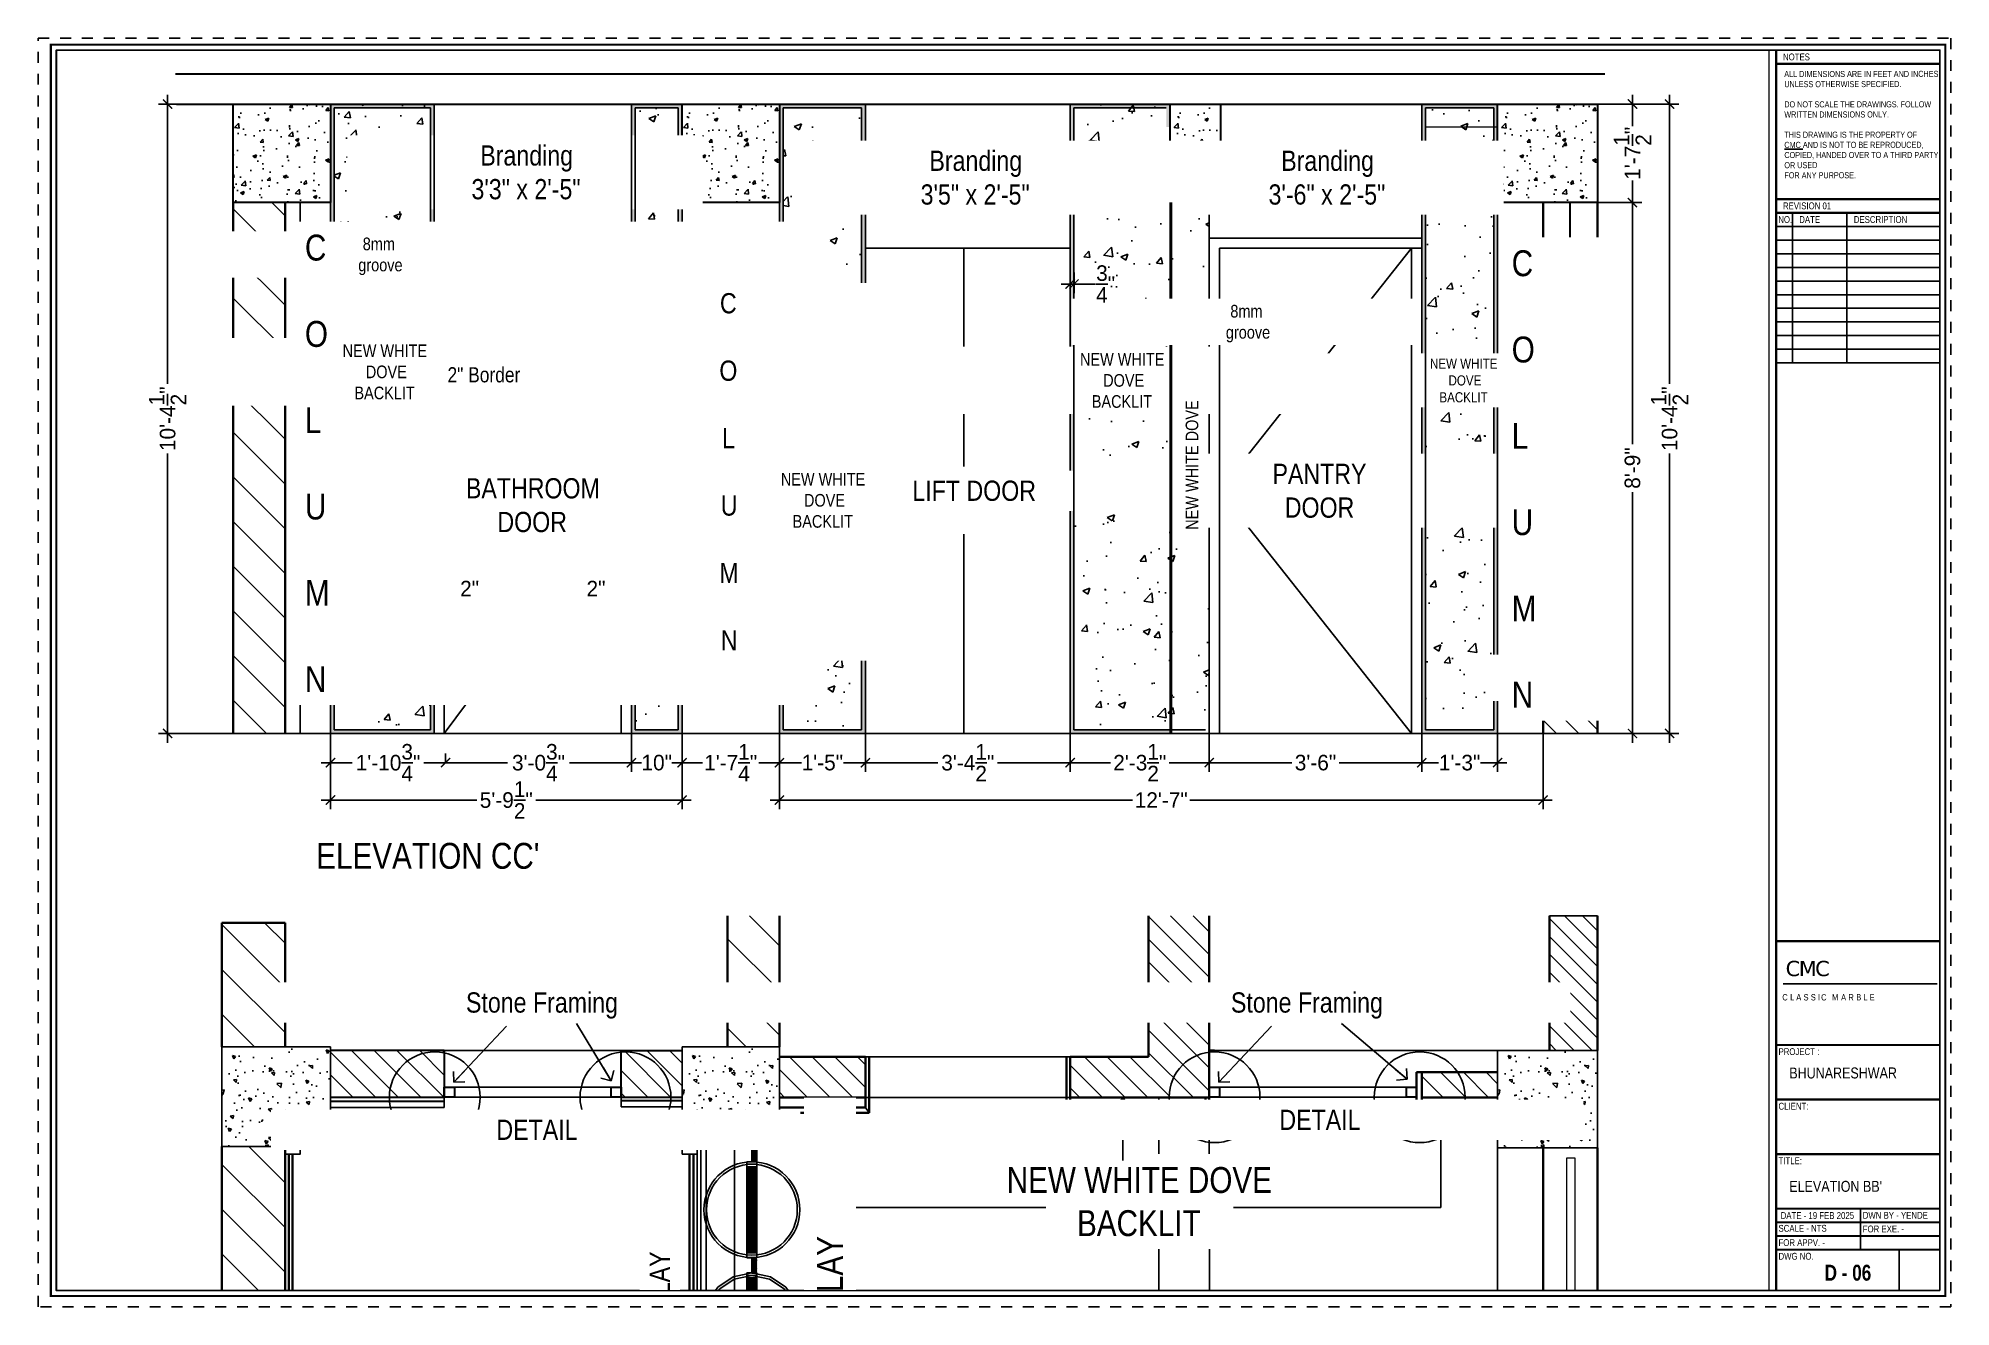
# Paper-space layout "ELEVATION BB'" of a CAD drawing. Header units: inches. Extents: x -0.6 to 16.9, y -0.1 to 11.6.
# The model-space entities are those that its viewports show. They can reach past a viewport. Long polylines and large blocks are cut down to what shows.
import ezdxf

# ---------------------------------------------------------------- set-up
doc = ezdxf.new("R2010")
doc.units = ezdxf.units.IN
doc.header["$LTSCALE"] = 0.05
doc.header["$MEASUREMENT"] = 0
doc.header["$PDMODE"] = 3
doc.header["$PDSIZE"] = -4
doc.linetypes.add('A2-XREF-115_FURN$0$HIDDEN', pattern=[0.375, 0.25, -0.125])
doc.linetypes.add('DASHED2', pattern=[0.375, 0.25, -0.125])
doc.layers.get('Defpoints').update_dxf_attribs({"linetype": 'DASHED2'})
for name, color, linetype in [('00 floor', 7, 'Continuous'), ('beam', 7, 'Continuous'), ('Civil Dimension - Text', 7, 'Continuous'), ('Furniture text & dimension', 7, 'Continuous'), ('HATCH', 251, 'Continuous'), ('Rk_Sheet Format text', 8, 'Continuous'), ('Sheet format', 1, 'Continuous'), ('slab', 7, 'Continuous'), ('text', 176, 'Continuous'), ('Vector Graphics', 7, 'Continuous')]:
    doc.layers.add(name, color=color, linetype=linetype)
doc.layers.add('Nplot', color=3, linetype='Continuous', plot=False)
doc.layers.add('WALL', color=7, linetype='Continuous', lineweight=35)
doc.styles.add('4MMOF3-8', font='ARIALN.TTF', dxfattribs={"height": 5.12})
doc.styles.add('9-128OF1-4', font='stylu.ttf')
doc.styles.get("Standard").update_dxf_attribs({"font": 'stylu.ttf', "height": 6})
doc.styles.add('W1', font='')
doc.styles.add('W2', font='ARIALN.TTF')
doc.styles.get('W1').set_extended_font_data('Arial Black', italic=True)
doc.dimstyles.new('DIM 1-4', dxfattribs={"dimtxt": 3.0792, "dimasz": 1.82, "dimexe": 1.82, "dimexo": 0, "dimgap": 0.09, "dimtad": 0, "dimzin": 0, "dimdsep": 46, "dimlunit": 4, "dimtxsty": '9-128OF1-4', "dimblk": 'ARCHTICK', "dimcen": 1.8125, "dimdle": 1.82, "dimclrd": 8, "dimclre": 8, "dimadec": 0, "dimazin": 0, "dimtfac": 1, "dimtofl": 0, "dimtmove": 0, "dimatfit": 3, "dimldrblk": 'OPEN90', "dimfxl": 1, "dimtolj": 1, "dimtzin": 0, "dimlwd": -1, "dimarcsym": 0})
doc.dimstyles.new('rhythm des-01', dxfattribs={"dimtxt": 6, "dimasz": 2, "dimexe": 2, "dimexo": 0, "dimgap": 0.09, "dimtad": 0, "dimdec": 0, "dimzin": 0, "dimdsep": 46, "dimlunit": 4, "dimtxsty": 'Standard', "dimblk": 'ARCHTICK', "dimcen": 0, "dimclrd": 251, "dimclre": 251, "dimclrt": 20, "dimadec": 0, "dimazin": 0, "dimtfac": 1, "dimtdec": 0, "dimtix": 1, "dimtofl": 0, "dimtmove": 1, "dimatfit": 0, "dimldrblk": 'ARCHTICK', "dimfxl": 1, "dimtolj": 1, "dimtzin": 0, "dimarcsym": 0})
pattern_1 = [(135, (32699.203, -138213.1915), (-2.24506403, -2.24506403), [])]
pattern_2 = [(135, (-235.4326, 0), (-4.4194174, -4.4194174), [])]
pattern_3 = [(50, (0, 0), (14.3452037, -1.2550427), [1.5, -16.5]), (355, (0, 0), (-2.7750267, 15.0438427), [1.2, -13.2]), (100.451444, (1.195, -0.105), (11.570177, 13.7887998), [1.274804, -14.0228422]), (46.1842, (0, 4), (21.3448266, -3.3103856), [2.25, -24.75]), (96.635635, (1.779, 3.724), (18.693239, 19.482372), [1.912207, -21.034275]), (351.184164, (0, 4), (18.693239, 19.482372), [1.8, -19.8]), (21, (2, 3), (11.938141, -8.0523778), [1.5, -16.5]), (326, (2, 3), (4.8663066, 14.503001), [1.2, -13.2]), (71.451445, (2.995, 2.329), (16.8044475, 6.450623), [1.2748038, -14.0228422]), (37.5, (0, 0), (0.2431971, 6.65787708), [0, -13.04, 0, -13.4, 0, -13.25]), (7.5, (0, 0), (5.26139075, 7.8882342), [0, -7.64, 0, -12.74, 0, -5.05]), (327.5, (-4.46, 0), (10.67644872, -0.45109743), [0, -5, 0, -15.6, 0, -20.7]), (317.5, (-6.46, 0), (11.6637234, 2.0020996), [0, -6.5, 0, -10.36, 0, -14.7])]

psp = doc.layouts.new("ELEVATION BB'")

# ---------------------------------------------------------------- texts
at = {"layer": 'Rk_Sheet Format text', "color": 0, "attachment_point": 1, "rotation": 0.0497, "style": 'W2'}
for s, insert, char_height, width in [('NOTES', (15.352, 11.43), 0.0625, 1.42206), ('{\\C7;ALL DIMENSIONS ARE IN FEET AND INCHES UNLESS OTHERWISE SPECIFIED.\\P\\PDO NOT SCALE THE DRAWINGS. FOLLOW WRITTEN DIMENSIONS ONLY.\\P\\PTHIS DRAWING IS THE PROPERTY OF\\P\\LCMC \\lAND IS NOT TO BE REPRODUCED, COPIED, HANDED OVER TO A THIRD PARTY OR USED\\PFOR ANY PURPOSE.}', (15.364, 11.27), 0.05567, 1.4156), ('REVISION 01', (15.352, 10.065), 0.0625, 1.42206), ('NO.', (15.309, 9.94), 0.0625, 1.42206), ('DATE', (15.501, 9.94), 0.0625, 1.42206), ('DESCRIPTION', (16.001, 9.94), 0.0625, 1.42206), ('PROJECT :', (15.311, 2.314), 0.0625, 1.42206), ('BHUNARESHWAR', (15.41, 2.137), 0.1, 1.4771), ('CLIENT:', (15.311, 1.814), 0.0625, 1.42206), ('TITLE:', (15.311, 1.314), 0.0625, 1.42206), ("ELEVATION BB'", (15.41, 1.098), 0.1, 1.4771), ('DATE - 19 FEB 2025', (15.331, 0.812), 0.0625, 1.42206), ('DWN BY - YENDE', (16.083, 0.814), 0.0625, 1.42206), ('\\A1;SCALE - NTS', (15.311, 0.695), 0.0625, 1.42206), ('FOR APPV. - ', (15.311, 0.564), 0.0625, 1.42206), ('FOR EXE. - ', (16.083, 0.689), 0.0625, 1.42206), ('DWG NO.', (15.311, 0.439), 0.0625, 1.42206), ('{\\fImpact|b0|i0|c0|p34;D - 06}', (15.734, 0.33), 0.14598, 2.07599)]:
    psp.add_mtext(s, dxfattribs=dict(at, insert=insert, char_height=char_height, width=width))
at = {"layer": 'Rk_Sheet Format text', "color": 0, "attachment_point": 1}
for s, insert, char_height, width, style in [('{\\fVerdana|b0|i0|c0|p34;\\T0.9;\\C7;CMC}', (15.376, 3.115), 0.14009, 1.36276, 'W1'), ('{\\T1.45;\\C7;CLASSIC MARBLE}', (15.346, 2.81), 0.05781, 2.47777, 'W2')]:
    psp.add_mtext(s, dxfattribs=dict(at, insert=insert, char_height=char_height, width=width, style=style))

msp = doc.modelspace()

# ---------------------------------------------------------------- texts
at = {"layer": 'text', "ltscale": 50, "insert": (-63082.6153, -3405.5883), "char_height": 5.12, "width": 66.281096, "attachment_point": 4, "style": '4MMOF3-8', "bg_fill": 2}
msp.add_mtext("\\pi11.44691;ELEVATION CC'", dxfattribs=at)

# ---------------------------------------------------------------- blocks, each defined once
blk = doc.blocks.new('_ArchTick')
at = {"color": 0, "const_width": 0.15}
blk.add_lwpolyline([(-0.5, -0.5), (0.5, 0.5)], dxfattribs=at)
blk = doc.blocks.new('*D261')
at = {"layer": 'Civil Dimension - Text', "color": 8, "ltscale": 50, "transparency": 16777216}
for p, q in [((-63070.16, -3387.13), (-63064.05, -3387.13)), ((-63043.77, -3387.13), (-63049.88, -3387.13))]:
    blk.add_line(p, q, dxfattribs=at)
at = {"layer": 'Civil Dimension - Text', "color": 8, "lineweight": -2, "ltscale": 50, "transparency": 16777216}
for p, q in [((-63068.34, -3387.13), (-63068.34, -3388.95)), ((-63045.59, -3387.13), (-63045.59, -3385.31))]:
    blk.add_line(p, q, dxfattribs=at)
at = {"layer": 'Defpoints', "color": 0, "ltscale": 50, "transparency": 16777216}
for p in [(-63068.34, -3387.13), (-63045.59, -3387.13), (-63045.59, -3387.13)]:
    blk.add_point(p, dxfattribs=at)
at = {"layer": 'Civil Dimension - Text', "color": 8, "ltscale": 50, "transparency": 16777216, "xscale": 1.82, "yscale": 1.82, "zscale": 1.82, "rotation": 180}
blk.add_blockref('_ArchTick', (-63068.34, -3387.13), dxfattribs=at)
at = {"layer": 'Civil Dimension - Text', "color": 8, "ltscale": 50, "transparency": 16777216, "xscale": 1.82, "yscale": 1.82, "zscale": 1.82}
blk.add_blockref('_ArchTick', (-63045.59, -3387.13), dxfattribs=at)
at = {"layer": 'Civil Dimension - Text', "color": 0, "ltscale": 50, "transparency": 16777216, "insert": (-63056.97, -3387.13), "char_height": 3.0792, "attachment_point": 5, "style": '9-128OF1-4'}
blk.add_mtext('\\A1;1\'-10{\\H1x;\\S3/4;}"', dxfattribs=at)
blk = doc.blocks.new('_Open90')
at = {"color": 0, "linetype": 'ByBlock', "lineweight": -2}
for p, q in [((0, 0), (-1, 0)), ((-0.5, 0.5), (0, 0)), ((0, 0), (-0.5, -0.5))]:
    blk.add_line(p, q, dxfattribs=at)
blk = doc.blocks.new('*D262')
at = {"layer": 'Civil Dimension - Text', "color": 8, "lineweight": -2, "ltscale": 50, "transparency": 16777216}
for p, q in [((-63008.84, -3381.36), (-63008.84, -3388.95)), ((-63045.59, -3387.13), (-63045.59, -3385.31))]:
    blk.add_line(p, q, dxfattribs=at)
at = {"layer": 'Civil Dimension - Text', "color": 8, "ltscale": 50, "transparency": 16777216}
for p, q in [((-63047.41, -3387.13), (-63033.32, -3387.13)), ((-63007.02, -3387.13), (-63021.11, -3387.13))]:
    blk.add_line(p, q, dxfattribs=at)
at = {"layer": 'Defpoints', "color": 0, "ltscale": 50, "transparency": 16777216}
for p in [(-63008.84, -3381.36), (-63045.59, -3387.13), (-63008.84, -3387.13)]:
    blk.add_point(p, dxfattribs=at)
at = {"layer": 'Civil Dimension - Text', "color": 8, "ltscale": 50, "transparency": 16777216, "xscale": 1.82, "yscale": 1.82, "zscale": 1.82, "rotation": 180}
blk.add_blockref('_ArchTick', (-63045.59, -3387.13), dxfattribs=at)
at = {"layer": 'Civil Dimension - Text', "color": 8, "ltscale": 50, "transparency": 16777216, "xscale": 1.82, "yscale": 1.82, "zscale": 1.82}
blk.add_blockref('_ArchTick', (-63008.84, -3387.13), dxfattribs=at)
at = {"layer": 'Civil Dimension - Text', "color": 0, "ltscale": 50, "transparency": 16777216, "insert": (-63027.22, -3387.13), "char_height": 3.0792, "attachment_point": 5, "style": '9-128OF1-4'}
blk.add_mtext('\\A1;3\'-0{\\H1x;\\S3/4;}"', dxfattribs=at)
blk = doc.blocks.new('*D263')
at = {"layer": 'Civil Dimension - Text', "color": 8, "lineweight": -2, "ltscale": 50, "transparency": 16777216}
for p, q in [((-63008.84, -3381.36), (-63008.84, -3388.95)), ((-62998.84, -3381.36), (-62998.84, -3388.95))]:
    blk.add_line(p, q, dxfattribs=at)
at = {"layer": 'Civil Dimension - Text', "color": 8, "ltscale": 50, "transparency": 16777216}
for p, q in [((-63010.66, -3387.13), (-63006.83, -3387.13)), ((-62997.02, -3387.13), (-63000.86, -3387.13))]:
    blk.add_line(p, q, dxfattribs=at)
at = {"layer": 'Defpoints', "color": 0, "ltscale": 50, "transparency": 16777216}
for p in [(-63008.84, -3381.36), (-62998.84, -3381.36), (-62998.84, -3387.13)]:
    blk.add_point(p, dxfattribs=at)
at = {"layer": 'Civil Dimension - Text', "color": 8, "ltscale": 50, "transparency": 16777216, "xscale": 1.82, "yscale": 1.82, "zscale": 1.82, "rotation": 180}
blk.add_blockref('_ArchTick', (-63008.84, -3387.13), dxfattribs=at)
at = {"layer": 'Civil Dimension - Text', "color": 8, "ltscale": 50, "transparency": 16777216, "xscale": 1.82, "yscale": 1.82, "zscale": 1.82}
blk.add_blockref('_ArchTick', (-62998.84, -3387.13), dxfattribs=at)
at = {"layer": 'Civil Dimension - Text', "color": 0, "ltscale": 50, "transparency": 16777216, "insert": (-63003.84, -3387.13), "char_height": 3.079, "attachment_point": 5, "style": '9-128OF1-4'}
blk.add_mtext('\\A1;10"', dxfattribs=at)
blk = doc.blocks.new('*D264')
at = {"layer": 'Civil Dimension - Text', "color": 8, "lineweight": -2, "ltscale": 50, "transparency": 16777216}
for p, q in [((-62998.84, -3381.36), (-62998.84, -3388.95)), ((-62979.59, -3381.36), (-62979.59, -3388.95))]:
    blk.add_line(p, q, dxfattribs=at)
at = {"layer": 'Civil Dimension - Text', "color": 8, "ltscale": 50, "transparency": 16777216}
for p, q in [((-63000.66, -3387.13), (-62994.77, -3387.13)), ((-62977.77, -3387.13), (-62983.66, -3387.13))]:
    blk.add_line(p, q, dxfattribs=at)
at = {"layer": 'Defpoints', "color": 0, "ltscale": 50, "transparency": 16777216}
for p in [(-62998.84, -3381.36), (-62979.59, -3381.36), (-62979.59, -3387.13)]:
    blk.add_point(p, dxfattribs=at)
at = {"layer": 'Civil Dimension - Text', "color": 8, "ltscale": 50, "transparency": 16777216, "xscale": 1.82, "yscale": 1.82, "zscale": 1.82, "rotation": 180}
blk.add_blockref('_ArchTick', (-62998.84, -3387.13), dxfattribs=at)
at = {"layer": 'Civil Dimension - Text', "color": 8, "ltscale": 50, "transparency": 16777216, "xscale": 1.82, "yscale": 1.82, "zscale": 1.82}
blk.add_blockref('_ArchTick', (-62979.59, -3387.13), dxfattribs=at)
at = {"layer": 'Civil Dimension - Text', "color": 0, "ltscale": 50, "transparency": 16777216, "insert": (-62989.22, -3387.13), "char_height": 3.0792, "attachment_point": 5, "style": '9-128OF1-4'}
blk.add_mtext('\\A1;1\'-7{\\H1x;\\S1/4;}"', dxfattribs=at)
blk = doc.blocks.new('*D265')
at = {"layer": 'Civil Dimension - Text', "color": 8, "lineweight": -2, "ltscale": 50, "transparency": 16777216}
for p, q in [((-62979.59, -3381.36), (-62979.59, -3388.95)), ((-62962.59, -3381.36), (-62962.59, -3388.95))]:
    blk.add_line(p, q, dxfattribs=at)
at = {"layer": 'Civil Dimension - Text', "color": 8, "ltscale": 50, "transparency": 16777216}
for p, q in [((-62981.41, -3387.13), (-62975.24, -3387.13)), ((-62960.77, -3387.13), (-62966.94, -3387.13))]:
    blk.add_line(p, q, dxfattribs=at)
at = {"layer": 'Defpoints', "color": 0, "ltscale": 50, "transparency": 16777216}
for p in [(-62979.59, -3381.36), (-62962.59, -3381.36), (-62962.59, -3387.13)]:
    blk.add_point(p, dxfattribs=at)
at = {"layer": 'Civil Dimension - Text', "color": 8, "ltscale": 50, "transparency": 16777216, "xscale": 1.82, "yscale": 1.82, "zscale": 1.82, "rotation": 180}
blk.add_blockref('_ArchTick', (-62979.59, -3387.13), dxfattribs=at)
at = {"layer": 'Civil Dimension - Text', "color": 8, "ltscale": 50, "transparency": 16777216, "xscale": 1.82, "yscale": 1.82, "zscale": 1.82}
blk.add_blockref('_ArchTick', (-62962.59, -3387.13), dxfattribs=at)
at = {"layer": 'Civil Dimension - Text', "color": 0, "ltscale": 50, "transparency": 16777216, "insert": (-62971.09, -3387.13), "char_height": 3.079, "attachment_point": 5, "style": '9-128OF1-4'}
blk.add_mtext('\\A1;1\'-5"', dxfattribs=at)
blk = doc.blocks.new('*D266')
at = {"layer": 'Civil Dimension - Text', "color": 8, "lineweight": -2, "ltscale": 50, "transparency": 16777216}
for p, q in [((-62962.59, -3381.36), (-62962.59, -3388.95)), ((-62922.09, -3381.36), (-62922.09, -3388.95))]:
    blk.add_line(p, q, dxfattribs=at)
at = {"layer": 'Civil Dimension - Text', "color": 8, "ltscale": 50, "transparency": 16777216}
for p, q in [((-62964.41, -3387.13), (-62948.25, -3387.13)), ((-62920.27, -3387.13), (-62936.44, -3387.13))]:
    blk.add_line(p, q, dxfattribs=at)
at = {"layer": 'Defpoints', "color": 0, "ltscale": 50, "transparency": 16777216}
for p in [(-62962.59, -3381.36), (-62922.09, -3381.36), (-62922.09, -3387.13)]:
    blk.add_point(p, dxfattribs=at)
at = {"layer": 'Civil Dimension - Text', "color": 8, "ltscale": 50, "transparency": 16777216, "xscale": 1.82, "yscale": 1.82, "zscale": 1.82, "rotation": 180}
blk.add_blockref('_ArchTick', (-62962.59, -3387.13), dxfattribs=at)
at = {"layer": 'Civil Dimension - Text', "color": 8, "ltscale": 50, "transparency": 16777216, "xscale": 1.82, "yscale": 1.82, "zscale": 1.82}
blk.add_blockref('_ArchTick', (-62922.09, -3387.13), dxfattribs=at)
at = {"layer": 'Civil Dimension - Text', "color": 0, "ltscale": 50, "transparency": 16777216, "insert": (-62942.34, -3387.13), "char_height": 3.0792, "attachment_point": 5, "style": '9-128OF1-4'}
blk.add_mtext('\\A1;3\'-4{\\H1x;\\S1/2;}"', dxfattribs=at)
blk = doc.blocks.new('*D267')
at = {"layer": 'Civil Dimension - Text', "color": 8, "lineweight": -2, "ltscale": 50, "transparency": 16777216}
for p, q in [((-62922.09, -3381.36), (-62922.09, -3388.95)), ((-62894.59, -3381.36), (-62894.59, -3388.95))]:
    blk.add_line(p, q, dxfattribs=at)
at = {"layer": 'Civil Dimension - Text', "color": 8, "ltscale": 50, "transparency": 16777216}
for p, q in [((-62923.91, -3387.13), (-62914.15, -3387.13)), ((-62892.77, -3387.13), (-62902.53, -3387.13))]:
    blk.add_line(p, q, dxfattribs=at)
at = {"layer": 'Defpoints', "color": 0, "ltscale": 50, "transparency": 16777216}
for p in [(-62922.09, -3381.36), (-62894.59, -3381.36), (-62894.59, -3387.13)]:
    blk.add_point(p, dxfattribs=at)
at = {"layer": 'Civil Dimension - Text', "color": 8, "ltscale": 50, "transparency": 16777216, "xscale": 1.82, "yscale": 1.82, "zscale": 1.82, "rotation": 180}
blk.add_blockref('_ArchTick', (-62922.09, -3387.13), dxfattribs=at)
at = {"layer": 'Civil Dimension - Text', "color": 8, "ltscale": 50, "transparency": 16777216, "xscale": 1.82, "yscale": 1.82, "zscale": 1.82}
blk.add_blockref('_ArchTick', (-62894.59, -3387.13), dxfattribs=at)
at = {"layer": 'Civil Dimension - Text', "color": 0, "ltscale": 50, "transparency": 16777216, "insert": (-62908.34, -3387.13), "char_height": 3.0792, "attachment_point": 5, "style": '9-128OF1-4'}
blk.add_mtext('\\A1;2\'-3{\\H1x;\\S1/2;}"', dxfattribs=at)
blk = doc.blocks.new('*D268')
at = {"layer": 'Civil Dimension - Text', "color": 8, "lineweight": -2, "ltscale": 50, "transparency": 16777216}
for p, q in [((-62894.59, -3381.36), (-62894.59, -3388.95)), ((-62852.59, -3382.51), (-62852.59, -3388.95))]:
    blk.add_line(p, q, dxfattribs=at)
at = {"layer": 'Civil Dimension - Text', "color": 8, "ltscale": 50, "transparency": 16777216}
for p, q in [((-62896.41, -3387.13), (-62878.29, -3387.13)), ((-62850.77, -3387.13), (-62868.89, -3387.13))]:
    blk.add_line(p, q, dxfattribs=at)
at = {"layer": 'Defpoints', "color": 0, "ltscale": 50, "transparency": 16777216}
for p in [(-62894.59, -3381.36), (-62852.59, -3382.51), (-62852.59, -3387.13)]:
    blk.add_point(p, dxfattribs=at)
at = {"layer": 'Civil Dimension - Text', "color": 8, "ltscale": 50, "transparency": 16777216, "xscale": 1.82, "yscale": 1.82, "zscale": 1.82, "rotation": 180}
blk.add_blockref('_ArchTick', (-62894.59, -3387.13), dxfattribs=at)
at = {"layer": 'Civil Dimension - Text', "color": 8, "ltscale": 50, "transparency": 16777216, "xscale": 1.82, "yscale": 1.82, "zscale": 1.82}
blk.add_blockref('_ArchTick', (-62852.59, -3387.13), dxfattribs=at)
at = {"layer": 'Civil Dimension - Text', "color": 0, "ltscale": 50, "transparency": 16777216, "insert": (-62873.59, -3387.13), "char_height": 3.079, "attachment_point": 5, "style": '9-128OF1-4'}
blk.add_mtext('\\A1;3\'-6"', dxfattribs=at)
blk = doc.blocks.new('*D269')
at = {"layer": 'Civil Dimension - Text', "color": 8, "lineweight": -2, "ltscale": 50, "transparency": 16777216}
for p, q in [((-62852.59, -3381.36), (-62852.59, -3388.95)), ((-62837.59, -3381.36), (-62837.59, -3388.95))]:
    blk.add_line(p, q, dxfattribs=at)
at = {"layer": 'Civil Dimension - Text', "color": 8, "ltscale": 50, "transparency": 16777216}
for p, q in [((-62854.41, -3387.13), (-62849.24, -3387.13)), ((-62835.77, -3387.13), (-62840.94, -3387.13))]:
    blk.add_line(p, q, dxfattribs=at)
at = {"layer": 'Defpoints', "color": 0, "ltscale": 50, "transparency": 16777216}
for p in [(-62852.59, -3381.36), (-62837.59, -3381.36), (-62837.59, -3387.13)]:
    blk.add_point(p, dxfattribs=at)
at = {"layer": 'Civil Dimension - Text', "color": 8, "ltscale": 50, "transparency": 16777216, "xscale": 1.82, "yscale": 1.82, "zscale": 1.82, "rotation": 180}
blk.add_blockref('_ArchTick', (-62852.59, -3387.13), dxfattribs=at)
at = {"layer": 'Civil Dimension - Text', "color": 8, "ltscale": 50, "transparency": 16777216, "xscale": 1.82, "yscale": 1.82, "zscale": 1.82}
blk.add_blockref('_ArchTick', (-62837.59, -3387.13), dxfattribs=at)
at = {"layer": 'Civil Dimension - Text', "color": 0, "ltscale": 50, "transparency": 16777216, "insert": (-62845.09, -3387.13), "char_height": 3.079, "attachment_point": 5, "style": '9-128OF1-4'}
blk.add_mtext('\\A1;1\'-3"', dxfattribs=at)
blk = doc.blocks.new('*D293')
at = {"layer": 'Civil Dimension - Text', "color": 8, "lineweight": -2, "ltscale": 50, "transparency": 16777216}
for p, q in [((-62979.59, -3383.02), (-62979.59, -3396.34)), ((-62828.59, -3381.36), (-62828.59, -3396.34))]:
    blk.add_line(p, q, dxfattribs=at)
at = {"layer": 'Civil Dimension - Text', "color": 8, "ltscale": 50, "transparency": 16777216}
for p, q in [((-62981.41, -3394.52), (-62909.77, -3394.52)), ((-62826.77, -3394.52), (-62898.41, -3394.52))]:
    blk.add_line(p, q, dxfattribs=at)
at = {"layer": 'Defpoints', "color": 0, "ltscale": 50, "transparency": 16777216}
for p in [(-62979.59, -3383.02), (-62828.59, -3381.36), (-62828.59, -3394.52)]:
    blk.add_point(p, dxfattribs=at)
at = {"layer": 'Civil Dimension - Text', "color": 8, "ltscale": 50, "transparency": 16777216, "xscale": 1.82, "yscale": 1.82, "zscale": 1.82, "rotation": 180}
blk.add_blockref('_ArchTick', (-62979.59, -3394.52), dxfattribs=at)
at = {"layer": 'Civil Dimension - Text', "color": 8, "ltscale": 50, "transparency": 16777216, "xscale": 1.82, "yscale": 1.82, "zscale": 1.82}
blk.add_blockref('_ArchTick', (-62828.59, -3394.52), dxfattribs=at)
at = {"layer": 'Civil Dimension - Text', "color": 0, "ltscale": 50, "transparency": 16777216, "insert": (-62904.09, -3394.52), "char_height": 3.079, "attachment_point": 5, "style": '9-128OF1-4'}
blk.add_mtext('\\A1;12\'-7"', dxfattribs=at)
blk = doc.blocks.new('*D294')
at = {"layer": 'Civil Dimension - Text', "color": 8, "lineweight": -2, "ltscale": 50, "transparency": 16777216}
for p, q in [((-63068.34, -3375.28), (-63068.34, -3396.34)), ((-62998.84, -3381.36), (-62998.84, -3396.34))]:
    blk.add_line(p, q, dxfattribs=at)
at = {"layer": 'Civil Dimension - Text', "color": 8, "ltscale": 50, "transparency": 16777216}
for p, q in [((-63070.16, -3394.52), (-63039.43, -3394.52)), ((-62997.02, -3394.52), (-63027.75, -3394.52))]:
    blk.add_line(p, q, dxfattribs=at)
at = {"layer": 'Defpoints', "color": 0, "ltscale": 50, "transparency": 16777216}
for p in [(-63068.34, -3375.28), (-62998.84, -3381.36), (-62998.84, -3394.52)]:
    blk.add_point(p, dxfattribs=at)
at = {"layer": 'Civil Dimension - Text', "color": 8, "ltscale": 50, "transparency": 16777216, "xscale": 1.82, "yscale": 1.82, "zscale": 1.82, "rotation": 180}
blk.add_blockref('_ArchTick', (-63068.34, -3394.52), dxfattribs=at)
at = {"layer": 'Civil Dimension - Text', "color": 8, "ltscale": 50, "transparency": 16777216, "xscale": 1.82, "yscale": 1.82, "zscale": 1.82}
blk.add_blockref('_ArchTick', (-62998.84, -3394.52), dxfattribs=at)
at = {"layer": 'Civil Dimension - Text', "color": 0, "ltscale": 50, "transparency": 16777216, "insert": (-63033.59, -3394.52), "char_height": 3.0792, "attachment_point": 5, "style": '9-128OF1-4'}
blk.add_mtext('\\A1;5\'-9{\\H1x;\\S1/2;}"', dxfattribs=at)
blk = doc.blocks.new('*D346')
at = {"layer": 'Civil Dimension - Text', "color": 8, "ltscale": 50, "transparency": 16777216}
for p, q in [((-63049.66, -3352.7), (-63044.02, -3352.7)), ((-63042.75, -3352.7), (-63045.84, -3352.7))]:
    blk.add_line(p, q, dxfattribs=at)
at = {"layer": 'Civil Dimension - Text', "color": 8, "lineweight": -2, "ltscale": 50, "transparency": 16777216}
for p, q in [((-63047.84, -3352.7), (-63047.84, -3350.88)), ((-63045.84, -3352.7), (-63045.84, -3350.88))]:
    blk.add_line(p, q, dxfattribs=at)
at = {"layer": 'Defpoints', "color": 0, "ltscale": 50, "transparency": 16777216}
for p in [(-63047.84, -3352.7), (-63045.84, -3352.7), (-63045.84, -3352.7)]:
    blk.add_point(p, dxfattribs=at)
at = {"layer": 'Civil Dimension - Text', "color": 8, "ltscale": 50, "transparency": 16777216, "xscale": 1.82, "yscale": 1.82, "zscale": 1.82, "rotation": 180}
blk.add_blockref('_ArchTick', (-63047.84, -3352.7), dxfattribs=at)
at = {"layer": 'Civil Dimension - Text', "color": 8, "ltscale": 50, "transparency": 16777216, "xscale": 1.82, "yscale": 1.82, "zscale": 1.82}
blk.add_blockref('_ArchTick', (-63045.84, -3352.7), dxfattribs=at)
at = {"layer": 'Civil Dimension - Text', "color": 0, "ltscale": 50, "transparency": 16777216, "insert": (-63040.84, -3352.7), "char_height": 3.079, "attachment_point": 5, "style": '9-128OF1-4'}
blk.add_mtext('\\A1;2"', dxfattribs=at)
blk = doc.blocks.new('*D347')
at = {"layer": 'Civil Dimension - Text', "color": 8, "ltscale": 50, "transparency": 16777216}
for p, q in [((-63013.94, -3352.7), (-63010.84, -3352.7)), ((-63007.02, -3352.7), (-63012.66, -3352.7))]:
    blk.add_line(p, q, dxfattribs=at)
at = {"layer": 'Civil Dimension - Text', "color": 8, "lineweight": -2, "ltscale": 50, "transparency": 16777216}
for p, q in [((-63010.84, -3352.7), (-63010.84, -3350.88)), ((-63008.84, -3352.7), (-63008.84, -3350.88))]:
    blk.add_line(p, q, dxfattribs=at)
at = {"layer": 'Defpoints', "color": 0, "ltscale": 50, "transparency": 16777216}
for p in [(-63010.84, -3352.7), (-63010.84, -3352.7), (-63008.84, -3352.7)]:
    blk.add_point(p, dxfattribs=at)
at = {"layer": 'Civil Dimension - Text', "color": 8, "ltscale": 50, "transparency": 16777216, "xscale": 1.82, "yscale": 1.82, "zscale": 1.82, "rotation": 180}
blk.add_blockref('_ArchTick', (-63010.84, -3352.7), dxfattribs=at)
at = {"layer": 'Civil Dimension - Text', "color": 8, "ltscale": 50, "transparency": 16777216, "xscale": 1.82, "yscale": 1.82, "zscale": 1.82}
blk.add_blockref('_ArchTick', (-63008.84, -3352.7), dxfattribs=at)
at = {"layer": 'Civil Dimension - Text', "color": 0, "ltscale": 50, "transparency": 16777216, "insert": (-63015.85, -3352.7), "char_height": 3.079, "attachment_point": 5, "style": '9-128OF1-4'}
blk.add_mtext('\\A1;2"', dxfattribs=at)
blk = doc.blocks.new('*D348')
at = {"layer": 'Civil Dimension - Text', "color": 8, "ltscale": 50, "transparency": 16777216}
for p, q in [((-62923.91, -3292.46), (-62919.52, -3292.46)), ((-62917.08, -3292.46), (-62921.34, -3292.46))]:
    blk.add_line(p, q, dxfattribs=at)
at = {"layer": 'Civil Dimension - Text', "color": 8, "lineweight": -2, "ltscale": 50, "transparency": 16777216}
for p, q in [((-62922.09, -3290.16), (-62922.09, -3294.28)), ((-62921.34, -3290.16), (-62921.34, -3294.28))]:
    blk.add_line(p, q, dxfattribs=at)
at = {"layer": 'Defpoints', "color": 0, "ltscale": 50, "transparency": 16777216}
for p in [(-62922.09, -3290.16), (-62921.34, -3290.16), (-62921.34, -3292.46)]:
    blk.add_point(p, dxfattribs=at)
at = {"layer": 'Civil Dimension - Text', "color": 8, "ltscale": 50, "transparency": 16777216, "xscale": 1.82, "yscale": 1.82, "zscale": 1.82, "rotation": 180}
blk.add_blockref('_ArchTick', (-62922.09, -3292.46), dxfattribs=at)
at = {"layer": 'Civil Dimension - Text', "color": 8, "ltscale": 50, "transparency": 16777216, "xscale": 1.82, "yscale": 1.82, "zscale": 1.82}
blk.add_blockref('_ArchTick', (-62921.34, -3292.46), dxfattribs=at)
at = {"layer": 'Civil Dimension - Text', "color": 0, "ltscale": 50, "transparency": 16777216, "insert": (-62915.08, -3292.46), "char_height": 3.0792, "attachment_point": 5, "style": '9-128OF1-4'}
blk.add_mtext('\\A1;{\\H1x;\\S3/4;}"', dxfattribs=at)
blk = doc.blocks.new('*D720')
at = {"layer": 'Civil Dimension - Text', "color": 8, "ltscale": 50, "transparency": 16777216}
for p, q in [((-63100.56, -3255.04), (-63100.56, -3312.23)), ((-63100.56, -3383.18), (-63100.56, -3326))]:
    blk.add_line(p, q, dxfattribs=at)
at = {"layer": 'Civil Dimension - Text', "color": 8, "lineweight": -2, "ltscale": 50, "transparency": 16777216}
for p, q in [((-63094.7, -3256.86), (-63102.38, -3256.86)), ((-63096.63, -3381.36), (-63102.38, -3381.36))]:
    blk.add_line(p, q, dxfattribs=at)
at = {"layer": 'Defpoints', "color": 0, "ltscale": 50, "transparency": 16777216}
for p in [(-63094.7, -3256.86), (-63100.56, -3381.36), (-63096.63, -3381.36)]:
    blk.add_point(p, dxfattribs=at)
at = {"layer": 'Civil Dimension - Text', "color": 8, "ltscale": 50, "transparency": 16777216, "xscale": 1.82, "yscale": 1.82, "zscale": 1.82}
for p, rotation in [((-63100.56, -3256.86), 90), ((-63100.56, -3381.36), 270)]:
    blk.add_blockref('_ArchTick', p, dxfattribs=dict(at, rotation=rotation))
at = {"layer": 'Civil Dimension - Text', "color": 0, "ltscale": 50, "transparency": 16777216, "insert": (-63100.56, -3319.11), "char_height": 3.0792, "attachment_point": 5, "rotation": 90, "style": '9-128OF1-4'}
blk.add_mtext('\\A1;10\'-4{\\H1x;\\S1/2;}"', dxfattribs=at)
blk = doc.blocks.new('*D736')
at = {"layer": 'Civil Dimension - Text', "color": 8, "ltscale": 50, "transparency": 16777216}
for p, q in [((-62810.91, -3274.54), (-62810.91, -3324.13)), ((-62810.91, -3383.18), (-62810.91, -3333.6))]:
    blk.add_line(p, q, dxfattribs=at)
at = {"layer": 'Civil Dimension - Text', "color": 8, "lineweight": -2, "ltscale": 50, "transparency": 16777216}
for p, q in [((-62827.72, -3276.36), (-62809.09, -3276.36)), ((-62823.76, -3381.36), (-62809.09, -3381.36))]:
    blk.add_line(p, q, dxfattribs=at)
at = {"layer": 'Defpoints', "color": 0, "ltscale": 50, "transparency": 16777216}
for p in [(-62827.72, -3276.36), (-62823.76, -3381.36), (-62810.91, -3381.36)]:
    blk.add_point(p, dxfattribs=at)
at = {"layer": 'Civil Dimension - Text', "color": 8, "ltscale": 50, "transparency": 16777216, "xscale": 1.82, "yscale": 1.82, "zscale": 1.82}
for p, rotation in [((-62810.91, -3276.36), 90), ((-62810.91, -3381.36), 270)]:
    blk.add_blockref('_ArchTick', p, dxfattribs=dict(at, rotation=rotation))
at = {"layer": 'Civil Dimension - Text', "color": 0, "ltscale": 50, "transparency": 16777216, "insert": (-62810.91, -3328.86), "char_height": 3.079, "attachment_point": 5, "rotation": 90, "style": '9-128OF1-4'}
blk.add_mtext('\\A1;8\'-9"', dxfattribs=at)
blk = doc.blocks.new('*D737')
at = {"layer": 'Civil Dimension - Text', "color": 8, "ltscale": 50, "transparency": 16777216}
for p, q in [((-62810.91, -3255.04), (-62810.91, -3261.25)), ((-62810.91, -3278.18), (-62810.91, -3271.97))]:
    blk.add_line(p, q, dxfattribs=at)
at = {"layer": 'Civil Dimension - Text', "color": 8, "lineweight": -2, "ltscale": 50, "transparency": 16777216}
for p, q in [((-62823.93, -3256.86), (-62809.09, -3256.86)), ((-62827.72, -3276.36), (-62809.09, -3276.36))]:
    blk.add_line(p, q, dxfattribs=at)
at = {"layer": 'Defpoints', "color": 0, "ltscale": 50, "transparency": 16777216}
for p in [(-62823.93, -3256.86), (-62810.91, -3256.86), (-62827.72, -3276.36)]:
    blk.add_point(p, dxfattribs=at)
at = {"layer": 'Civil Dimension - Text', "color": 8, "ltscale": 50, "transparency": 16777216, "xscale": 1.82, "yscale": 1.82, "zscale": 1.82}
for p, rotation in [((-62810.91, -3256.86), 90), ((-62810.91, -3276.36), 270)]:
    blk.add_blockref('_ArchTick', p, dxfattribs=dict(at, rotation=rotation))
at = {"layer": 'Civil Dimension - Text', "color": 0, "ltscale": 50, "transparency": 16777216, "insert": (-62810.91, -3266.61), "char_height": 3.0792, "attachment_point": 5, "rotation": 90, "style": '9-128OF1-4'}
blk.add_mtext('\\A1;1\'-7{\\H1x;\\S1/2;}"', dxfattribs=at)
blk = doc.blocks.new('*D738')
at = {"layer": 'Civil Dimension - Text', "color": 8, "ltscale": 50, "transparency": 16777216}
for p, q in [((-62803.59, -3255.04), (-62803.59, -3312.23)), ((-62803.59, -3383.18), (-62803.59, -3326))]:
    blk.add_line(p, q, dxfattribs=at)
at = {"layer": 'Civil Dimension - Text', "color": 8, "lineweight": -2, "ltscale": 50, "transparency": 16777216}
for p, q in [((-62823.93, -3256.86), (-62801.77, -3256.86)), ((-62823.76, -3381.36), (-62801.77, -3381.36))]:
    blk.add_line(p, q, dxfattribs=at)
at = {"layer": 'Defpoints', "color": 0, "ltscale": 50, "transparency": 16777216}
for p in [(-62823.93, -3256.86), (-62823.76, -3381.36), (-62803.59, -3381.36)]:
    blk.add_point(p, dxfattribs=at)
at = {"layer": 'Civil Dimension - Text', "color": 8, "ltscale": 50, "transparency": 16777216, "xscale": 1.82, "yscale": 1.82, "zscale": 1.82}
for p, rotation in [((-62803.59, -3256.86), 90), ((-62803.59, -3381.36), 270)]:
    blk.add_blockref('_ArchTick', p, dxfattribs=dict(at, rotation=rotation))
at = {"layer": 'Civil Dimension - Text', "color": 0, "ltscale": 50, "transparency": 16777216, "insert": (-62803.59, -3319.11), "char_height": 3.0792, "attachment_point": 5, "rotation": 90, "style": '9-128OF1-4'}
blk.add_mtext('\\A1;10\'-4{\\H1x;\\S1/2;}"', dxfattribs=at)

# ---------------------------------------------------------------- dimensions: what is measured, and where the dimension line sits
at = {"layer": 'Civil Dimension - Text', "ltscale": 50}
dim = msp.add_linear_dim(base=(-62810.9114, -3256.8618), p1=(-62827.7179, -3276.3618), p2=(-62823.9299, -3256.8618), angle=90, dimstyle='DIM 1-4', override={"dimtmove": 1, "dimfxl": 0, "dimarcsym": 1}, dxfattribs=at)
dim.commit()
dim.dimension.update_dxf_attribs({"geometry": '*D737', "text_midpoint": (-62810.9114, -3266.6118)})
for base, p1, p2, picture, middle in [((-62921.3429, -3292.4622), (-62922.0929, -3290.1595), (-62921.3429, -3290.1595), '*D348', (-62915.0791, -3288.9911)), ((-63045.8429, -3352.6996), (-63047.8429, -3352.6996), (-63045.8429, -3352.6996), '*D346', (-63040.8386, -3352.2979))]:
    dim = msp.add_linear_dim(base=base, p1=p1, p2=p2, dimstyle='DIM 1-4', override={"dimtmove": 1, "dimfxl": 0, "dimarcsym": 1}, dxfattribs=at)
    dim.commit()
    dim.dimension.update_dxf_attribs({"geometry": picture, "text_midpoint": middle, "dimtype": 160})
for base, p1, p2, override, picture, middle in [((-62998.8429, -3394.5204), (-63068.3429, -3375.2834), (-62998.8429, -3381.3618), {"dimtmove": 1, "dimfxl": 0, "dimarcsym": 1}, '*D294', (-63033.5929, -3394.5204)), ((-63045.5929, -3387.1316), (-63068.3429, -3387.1316), (-63045.5929, -3387.1316), {"dimfxl": 0, "dimarcsym": 1}, '*D261', (-63056.9679, -3387.1316)), ((-63008.8429, -3387.1316), (-63045.5929, -3387.1316), (-63008.8429, -3381.3618), {"dimtmove": 1, "dimfxl": 0, "dimarcsym": 1}, '*D262', (-63027.2179, -3387.1316)), ((-62998.8429, -3387.1316), (-63008.8429, -3381.3618), (-62998.8429, -3381.3618), {"dimtmove": 1, "dimfxl": 0, "dimarcsym": 1}, '*D263', (-63003.8429, -3387.1316)), ((-62979.5929, -3387.1316), (-62998.8429, -3381.3618), (-62979.5929, -3381.3618), {"dimtmove": 1, "dimfxl": 0, "dimarcsym": 1}, '*D264', (-62989.2179, -3387.1316)), ((-62962.5929, -3387.1316), (-62979.5929, -3381.3618), (-62962.5929, -3381.3618), {"dimtmove": 1, "dimfxl": 0, "dimarcsym": 1}, '*D265', (-62971.0929, -3387.1316)), ((-62828.5929, -3394.5204), (-62979.5929, -3383.0246), (-62828.5929, -3381.3618), {"dimtmove": 1, "dimfxl": 0, "dimarcsym": 1}, '*D293', (-62904.0929, -3394.5204)), ((-62922.0929, -3387.1316), (-62962.5929, -3381.3618), (-62922.0929, -3381.3618), {"dimtmove": 1, "dimfxl": 0, "dimarcsym": 1}, '*D266', (-62942.3429, -3387.1316)), ((-62894.5929, -3387.1316), (-62922.0929, -3381.3618), (-62894.5929, -3381.3618), {"dimtmove": 1, "dimfxl": 0, "dimarcsym": 1}, '*D267', (-62908.3429, -3387.1316)), ((-62852.5929, -3387.1316), (-62894.5929, -3381.3618), (-62852.5929, -3382.5121), {"dimtmove": 1, "dimfxl": 0, "dimarcsym": 1}, '*D268', (-62873.5929, -3387.1316)), ((-62837.5929, -3387.1316), (-62852.5929, -3381.3618), (-62837.5929, -3381.3618), {"dimtmove": 1, "dimfxl": 0, "dimarcsym": 1}, '*D269', (-62845.0929, -3387.1316))]:
    dim = msp.add_linear_dim(base=base, p1=p1, p2=p2, dimstyle='DIM 1-4', override=override, dxfattribs=at)
    dim.commit()
    dim.dimension.update_dxf_attribs({"geometry": picture, "text_midpoint": middle})

# ---------------------------------------------------------------- hatches: boundary and pattern name
at = {"ltscale": 50, "true_color": 0x636466}
h = msp.add_hatch(color=251, dxfattribs=at)
h.dxf.hatch_style = 1
h.paths.add_polyline_path([(-63068.3429, -3381.3618), (-63047.8429, -3381.3618), (-63047.8429, -3285.3618), (-63047.8429, -3256.8618), (-63068.3429, -3256.8618), (-63068.3429, -3276.3618)])
h.paths.add_polyline_path([(-63067.5929, -3257.6118), (-63048.5929, -3257.6118), (-63048.5929, -3380.6118), (-63067.5929, -3380.6118)], flags=16)
h.paths.add_polyline_path([(-63046.9172, -3313.5426), (-63030.0141, -3313.5426), (-63030.0141, -3307.297), (-63046.9172, -3307.297)], flags=9)
h = msp.add_hatch(color=251, dxfattribs=at)
h.dxf.hatch_style = 1
h.paths.add_polyline_path([(-62998.8429, -3256.8618), (-63008.8429, -3256.8618), (-63008.8429, -3285.3618), (-63008.8429, -3381.3618), (-62998.8429, -3381.3618), (-62998.8429, -3276.3618)])
h.paths.add_polyline_path([(-63008.0929, -3257.6118), (-62999.5929, -3257.6118), (-62999.5929, -3380.6118), (-63008.0929, -3380.6118)], flags=16)
h = msp.add_hatch(color=251, dxfattribs=at)
h.dxf.hatch_style = 1
h.paths.add_polyline_path([(-62962.5929, -3256.8618), (-62979.5929, -3256.8618), (-62979.5929, -3276.3618), (-62979.5929, -3381.3618), (-62962.5929, -3381.3618), (-62962.5929, -3285.3618)])
h.paths.add_polyline_path([(-62963.3429, -3257.6118), (-62963.3429, -3380.6118), (-62978.8429, -3380.6118), (-62978.8429, -3257.6118)], flags=16)
h = msp.add_hatch(color=251, dxfattribs=at)
h.dxf.hatch_style = 1
h.paths.add_polyline_path([(-62902.3429, -3256.8618), (-62922.0929, -3256.8618), (-62922.0929, -3285.3618), (-62922.0929, -3381.3618), (-62902.3429, -3381.3618), (-62902.3429, -3380.6118), (-62921.3429, -3380.6118), (-62921.3429, -3257.6118), (-62903.0929, -3257.6118), (-62903.0929, -3261.4221), (-62902.3429, -3261.4246)])
h = msp.add_hatch(color=251, dxfattribs=at)
h.dxf.hatch_style = 1
h.paths.add_polyline_path([(-62837.5929, -3256.8618), (-62852.5929, -3256.8618), (-62852.5929, -3285.3618), (-62852.5929, -3381.3618), (-62837.5929, -3381.3618)])
h.paths.add_polyline_path([(-62838.3429, -3257.6118), (-62838.3429, -3380.6118), (-62851.8429, -3380.6118), (-62851.8429, -3257.6118)], flags=16)
at = {"layer": '00 floor'}
h = msp.add_hatch(dxfattribs=at)
h.set_pattern_fill('ANSI31', color=256, scale=50, angle=90)
h.set_pattern_definition([(135, (2.25, 171.328), (-4.4194174, -4.4194174), [])])
h.paths.add_polyline_path([(-63077.3429, -3276.3618), (-63087.5929, -3276.3618), (-63087.5929, -3381.3618), (-63077.3429, -3381.3618)])
h = msp.add_hatch(dxfattribs=at)
h.set_pattern_fill('ANSI31', color=256, scale=25, angle=90)
h.paths.add_polyline_path([(-62817.8429, -3345.3618), (-62828.5929, -3345.3618), (-62828.5929, -3381.3618), (-62817.8429, -3381.3618)])
h = msp.add_hatch(dxfattribs=at)
h.set_pattern_fill('ANSI31', color=256, scale=50, angle=90)
h.set_pattern_definition(pattern_2)
h.paths.add_polyline_path([(-62979.5929, -3417.417), (-62989.8429, -3417.417), (-62989.8429, -3443.3052), (-62979.5929, -3443.3052)])
h = msp.add_hatch(dxfattribs=at)
h.set_pattern_fill('ANSI31', color=256, angle=90)
h.set_pattern_definition(pattern_1)
h.paths.add_polyline_path([(-62906.5929, -3445.3052), (-62922.0929, -3445.3052), (-62922.0929, -3453.3552), (-62894.5929, -3453.3552), (-62894.5929, -3417.417), (-62906.5929, -3417.417)])
h = msp.add_hatch(dxfattribs=at)
h.set_pattern_fill('ANSI31', color=256, scale=20, angle=90)
h.paths.add_polyline_path([(-62817.8429, -3417.417), (-62827.3429, -3417.417), (-62827.3429, -3444.0552), (-62817.8429, -3444.0552)])
h = msp.add_hatch(dxfattribs=at)
h.set_pattern_fill('ANSI31', color=256, scale=50, angle=90)
h.set_pattern_definition(pattern_2)
h.paths.add_polyline_path([(-63077.3429, -3418.8052), (-63089.8429, -3418.8052), (-63089.8429, -3443.3052), (-63077.3429, -3443.3052)])
h = msp.add_hatch(dxfattribs=at)
h.set_pattern_fill('ANSI31', color=256, angle=90)
h.set_pattern_definition(pattern_1)
h.paths.add_polyline_path([(-63068.3429, -3444.0552), (-63068.3429, -3453.2985), (-63045.8429, -3453.2985), (-63045.8429, -3444.0552)])
h = msp.add_hatch(dxfattribs=at)
h.set_pattern_fill('ANSI31', color=256, angle=90)
h.set_pattern_definition(pattern_1)
h.paths.add_polyline_path([(-63010.8429, -3444.0552), (-63010.8429, -3453.2104), (-62998.8429, -3453.1802), (-62998.8429, -3444.0552)])
h = msp.add_hatch(dxfattribs=at)
h.set_pattern_fill('ANSI31', color=256, angle=90)
h.set_pattern_definition(pattern_1)
h.paths.add_polyline_path([(-62979.5929, -3445.3052), (-62979.5929, -3453.3552), (-62962.5929, -3453.3552), (-62962.5929, -3445.3052)])
h = msp.add_hatch(dxfattribs=at)
h.set_pattern_fill('ANSI31', color=256, angle=90)
h.set_pattern_definition(pattern_1)
h.paths.add_polyline_path([(-62852.5929, -3448.3552), (-62852.5929, -3453.3552), (-62837.5929, -3453.3552), (-62837.5929, -3448.3552)])
h = msp.add_hatch(dxfattribs=at)
h.set_pattern_fill('ANSI31', color=256, scale=50, angle=90)
h.paths.add_polyline_path([(-63077.3429, -3463.0552), (-63089.8429, -3463.0552), (-63089.8429, -3533.1584), (-63077.3429, -3533.1584)])
at = {"layer": 'Civil Dimension - Text', "ltscale": 50, "true_color": 0x939598}
h = msp.add_hatch(dxfattribs=at)
h.set_pattern_fill('AR-CONC', color=252)
h.set_pattern_definition([(50, (942.209, -7e-11), (7.1726018, -0.62752135), [0.75, -8.25]), (355, (942.209, -7e-11), (-1.3875133, 7.5219213), [0.6, -6.6]), (100.451444, (942.8066, -0.052), (5.7850885, 6.8943999), [0.6374019, -7.0114211]), (46.1842, (942.209, 2), (10.6724133, -1.6551928), [1.125, -12.375]), (96.635635, (943.098, 1.862), (9.3466195, 9.741186), [0.9561034, -10.5171376]), (351.184164, (942.209, 2), (9.3466195, 9.741186), [0.9, -9.9]), (21, (943.209, 1.5), (5.9690705, -4.0261889), [0.75, -8.25]), (326, (943.209, 1.5), (2.4331533, 7.25150045), [0.6, -6.6]), (71.451445, (943.706, 1.1645), (8.4022238, 3.2253115), [0.6374019, -7.0114211]), (37.5, (942.209, -7e-11), (0.12159855, 3.32893854), [0, -6.52, 0, -6.7, 0, -6.625]), (7.5, (942.209, -7e-11), (2.63069537, 3.94411712), [0, -3.82, 0, -6.37, 0, -2.525]), (327.5, (939.979, -7e-11), (5.33822436, -0.22554872), [0, -2.5, 0, -7.8, 0, -10.35]), (317.5, (938.979, -7e-11), (5.8318617, 1.00104982), [0, -3.25, 0, -5.18, 0, -7.35])])
h.paths.add_polyline_path([(-63087.5929, -3276.3618), (-63068.3429, -3276.3618), (-63068.3429, -3256.8618), (-63087.5929, -3256.8618)])
h = msp.add_hatch(dxfattribs=at)
h.set_pattern_fill('AR-CONC', color=252)
h.set_pattern_definition([(50, (1030.959, -7e-11), (7.1726018, -0.62752135), [0.75, -8.25]), (355, (1030.959, -7e-11), (-1.3875133, 7.5219213), [0.6, -6.6]), (100.451444, (1031.5566, -0.052), (5.7850885, 6.8943999), [0.6374019, -7.0114211]), (46.1842, (1030.959, 2), (10.6724133, -1.6551928), [1.125, -12.375]), (96.635635, (1031.848, 1.862), (9.3466195, 9.741186), [0.9561034, -10.5171376]), (351.184164, (1030.959, 2), (9.3466195, 9.741186), [0.9, -9.9]), (21, (1031.959, 1.5), (5.9690705, -4.0261889), [0.75, -8.25]), (326, (1031.959, 1.5), (2.4331533, 7.25150045), [0.6, -6.6]), (71.451445, (1032.456, 1.1645), (8.4022238, 3.2253115), [0.6374019, -7.0114211]), (37.5, (1030.959, -7e-11), (0.12159855, 3.32893854), [0, -6.52, 0, -6.7, 0, -6.625]), (7.5, (1030.959, -7e-11), (2.63069537, 3.94411712), [0, -3.82, 0, -6.37, 0, -2.525]), (327.5, (1028.729, -7e-11), (5.33822436, -0.22554872), [0, -2.5, 0, -7.8, 0, -10.35]), (317.5, (1027.729, -7e-11), (5.8318617, 1.00104982), [0, -3.25, 0, -5.18, 0, -7.35])])
h.paths.add_polyline_path([(-62998.8429, -3276.3618), (-62979.5929, -3276.3618), (-62979.5929, -3256.8618), (-62998.8429, -3256.8618)])
h = msp.add_hatch(dxfattribs=at)
h.set_pattern_fill('AR-CONC', color=252)
h.set_pattern_definition([(50, (1127.959, -2e-12), (7.1726018, -0.62752135), [0.75, -8.25]), (355, (1127.959, -2e-12), (-1.3875133, 7.5219213), [0.6, -6.6]), (100.451444, (1128.5566, -0.052), (5.7850885, 6.8943999), [0.6374019, -7.0114211]), (46.1842, (1127.959, 2), (10.6724133, -1.6551928), [1.125, -12.375]), (96.635635, (1128.848, 1.862), (9.3466195, 9.741186), [0.9561034, -10.5171376]), (351.184164, (1127.959, 2), (9.3466195, 9.741186), [0.9, -9.9]), (21, (1128.959, 1.5), (5.9690705, -4.0261889), [0.75, -8.25]), (326, (1128.959, 1.5), (2.4331533, 7.25150045), [0.6, -6.6]), (71.451445, (1129.456, 1.1645), (8.4022238, 3.2253115), [0.6374019, -7.0114211]), (37.5, (1127.959, -2e-12), (0.12159855, 3.32893854), [0, -6.52, 0, -6.7, 0, -6.625]), (7.5, (1127.959, -2e-12), (2.63069537, 3.94411712), [0, -3.82, 0, -6.37, 0, -2.525]), (327.5, (1125.729, -2e-12), (5.33822436, -0.22554872), [0, -2.5, 0, -7.8, 0, -10.35]), (317.5, (1124.729, -2e-12), (5.8318617, 1.00104982), [0, -3.25, 0, -5.18, 0, -7.35])])
h.paths.add_polyline_path([(-62892.3429, -3256.8618), (-62902.3429, -3256.8618), (-62902.3429, -3276.3618), (-62892.3429, -3276.3618)])
h = msp.add_hatch(dxfattribs=at)
h.set_pattern_fill('AR-CONC', color=252)
h.set_pattern_definition([(50, (1192.709, -7e-11), (7.1726018, -0.62752135), [0.75, -8.25]), (355, (1192.709, -7e-11), (-1.3875133, 7.5219213), [0.6, -6.6]), (100.451444, (1193.3066, -0.052), (5.7850885, 6.8943999), [0.6374019, -7.0114211]), (46.1842, (1192.709, 2), (10.6724133, -1.6551928), [1.125, -12.375]), (96.635635, (1193.598, 1.862), (9.3466195, 9.741186), [0.9561034, -10.5171376]), (351.184164, (1192.709, 2), (9.3466195, 9.741186), [0.9, -9.9]), (21, (1193.709, 1.5), (5.9690705, -4.0261889), [0.75, -8.25]), (326, (1193.709, 1.5), (2.4331533, 7.25150045), [0.6, -6.6]), (71.451445, (1194.206, 1.1645), (8.4022238, 3.2253115), [0.6374019, -7.0114211]), (37.5, (1192.709, -7e-11), (0.12159855, 3.32893854), [0, -6.52, 0, -6.7, 0, -6.625]), (7.5, (1192.709, -7e-11), (2.63069537, 3.94411712), [0, -3.82, 0, -6.37, 0, -2.525]), (327.5, (1190.479, -7e-11), (5.33822436, -0.22554872), [0, -2.5, 0, -7.8, 0, -10.35]), (317.5, (1189.479, -7e-11), (5.8318617, 1.00104982), [0, -3.25, 0, -5.18, 0, -7.35])])
h.paths.add_polyline_path([(-62837.5929, -3276.3618), (-62817.8429, -3276.3618), (-62817.8429, -3256.8618), (-62837.5929, -3256.8618)])
h = msp.add_hatch(dxfattribs=at)
h.set_pattern_fill('AR-CONC', color=252, angle=90)
h.set_pattern_definition([(140, (-66594.4616, 62109.978), (0.62752135, 7.1726018), [0.75, -8.25]), (85, (-66594.4616, 62109.978), (-7.5219213, -1.3875133), [0.6, -6.6]), (190.451444, (-66594.409, 62110.576), (-6.8943999, 5.7850885), [0.6374019, -7.0114211]), (136.1842, (-66596.462, 62109.978), (1.6551928, 10.6724133), [1.125, -12.375]), (186.635635, (-66596.324, 62110.867), (-9.741186, 9.3466195), [0.9561034, -10.5171376]), (81.184164, (-66596.462, 62109.978), (-9.741186, 9.3466195), [0.9, -9.9]), (111, (-66595.9616, 62110.978), (4.0261889, 5.9690705), [0.75, -8.25]), (56, (-66595.9616, 62110.978), (-7.25150045, 2.4331533), [0.6, -6.6]), (161.451445, (-66595.626, 62111.4754), (-3.2253115, 8.4022238), [0.6374019, -7.0114211]), (127.5, (-66594.4616, 62109.978), (-3.32893854, 0.12159855), [0, -6.52, 0, -6.7, 0, -6.625]), (97.5, (-66594.4616, 62109.978), (-3.94411712, 2.63069537), [0, -3.82, 0, -6.37, 0, -2.525]), (57.5, (-66594.4616, 62107.748), (0.22554872, 5.33822436), [0, -2.5, 0, -7.8, 0, -10.35]), (47.5, (-66594.4616, 62106.748), (-1.00104982, 5.8318617), [0, -3.25, 0, -5.18, 0, -7.35])])
h.paths.add_polyline_path([(-63089.8429, -3443.3052), (-63089.8429, -3463.0552), (-63068.3429, -3463.0552), (-63068.3429, -3443.3052)])
h = msp.add_hatch(dxfattribs=at)
h.set_pattern_fill('AR-CONC', color=252, angle=90)
h.set_pattern_definition([(140, (-66503.4616, 62109.978), (0.62752135, 7.1726018), [0.75, -8.25]), (85, (-66503.4616, 62109.978), (-7.5219213, -1.3875133), [0.6, -6.6]), (190.451444, (-66503.409, 62110.576), (-6.8943999, 5.7850885), [0.6374019, -7.0114211]), (136.1842, (-66505.462, 62109.978), (1.6551928, 10.6724133), [1.125, -12.375]), (186.635635, (-66505.324, 62110.867), (-9.741186, 9.3466195), [0.9561034, -10.5171376]), (81.184164, (-66505.462, 62109.978), (-9.741186, 9.3466195), [0.9, -9.9]), (111, (-66504.9616, 62110.978), (4.0261889, 5.9690705), [0.75, -8.25]), (56, (-66504.9616, 62110.978), (-7.25150045, 2.4331533), [0.6, -6.6]), (161.451445, (-66504.626, 62111.4754), (-3.2253115, 8.4022238), [0.6374019, -7.0114211]), (127.5, (-66503.4616, 62109.978), (-3.32893854, 0.12159855), [0, -6.52, 0, -6.7, 0, -6.625]), (97.5, (-66503.4616, 62109.978), (-3.94411712, 2.63069537), [0, -3.82, 0, -6.37, 0, -2.525]), (57.5, (-66503.4616, 62107.748), (0.22554872, 5.33822436), [0, -2.5, 0, -7.8, 0, -10.35]), (47.5, (-66503.4616, 62106.748), (-1.00104982, 5.8318617), [0, -3.25, 0, -5.18, 0, -7.35])])
h.paths.add_polyline_path([(-62979.5929, -3463.0552), (-62979.5929, -3443.3052), (-62998.8429, -3443.3052), (-62998.8429, -3463.0552)])
h = msp.add_hatch(dxfattribs=at)
h.set_pattern_fill('AR-CONC', color=252, angle=90)
h.set_pattern_definition([(140, (-66342.2116, 62109.978), (0.62752135, 7.1726018), [0.75, -8.25]), (85, (-66342.2116, 62109.978), (-7.5219213, -1.3875133), [0.6, -6.6]), (190.451444, (-66342.159, 62110.576), (-6.8943999, 5.7850885), [0.6374019, -7.0114211]), (136.1842, (-66344.212, 62109.978), (1.6551928, 10.6724133), [1.125, -12.375]), (186.635635, (-66344.074, 62110.867), (-9.741186, 9.3466195), [0.9561034, -10.5171376]), (81.184164, (-66344.212, 62109.978), (-9.741186, 9.3466195), [0.9, -9.9]), (111, (-66343.7116, 62110.978), (4.0261889, 5.9690705), [0.75, -8.25]), (56, (-66343.7116, 62110.978), (-7.25150045, 2.4331533), [0.6, -6.6]), (161.451445, (-66343.376, 62111.4754), (-3.2253115, 8.4022238), [0.6374019, -7.0114211]), (127.5, (-66342.2116, 62109.978), (-3.32893854, 0.12159855), [0, -6.52, 0, -6.7, 0, -6.625]), (97.5, (-66342.2116, 62109.978), (-3.94411712, 2.63069537), [0, -3.82, 0, -6.37, 0, -2.525]), (57.5, (-66342.2116, 62107.748), (0.22554872, 5.33822436), [0, -2.5, 0, -7.8, 0, -10.35]), (47.5, (-66342.2116, 62106.748), (-1.00104982, 5.8318617), [0, -3.25, 0, -5.18, 0, -7.35])])
h.paths.add_polyline_path([(-62837.5929, -3444.0552), (-62837.5929, -3463.3052), (-62817.8429, -3463.3052), (-62817.8429, -3444.0552)])
at = {"layer": 'Civil Dimension - Text', "ltscale": 50, "true_color": 0xcd2027}
h = msp.add_hatch(dxfattribs=at)
h.set_pattern_fill('ANSI31', color=242, angle=90)
h.set_pattern_definition([(135, (-70541.45418, 64955.96013), (-0.08838834765, -0.08838834765), [])])
h.paths.add_polyline_path([(-62985.0272, -3463.0552), (-62985.0272, -3466.0691), (-62984.0272, -3466.0601), (-62984.0272, -3463.0552)])
h = msp.add_hatch(dxfattribs=at)
h.set_pattern_fill('ANSI31', color=242, angle=90)
h.set_pattern_definition([(135, (-70541.45418, 64933.96509), (-0.08838834765, -0.08838834765), [])])
h.paths.add_polyline_path([(-62985.0272, -3485.0502), (-62985.0272, -3488.0641), (-62984.0272, -3488.0552), (-62984.0272, -3485.0502)])
at = {"layer": 'HATCH', "ltscale": 50, "true_color": 0x939598}
h = msp.add_hatch(dxfattribs=at)
h.set_pattern_fill('AR-CONC', color=252, scale=2)
h.set_pattern_definition(pattern_3)
h.paths.add_polyline_path([(-63048.5929, -3256.8618), (-63067.5929, -3256.8618), (-63067.5929, -3381.3618), (-63048.5929, -3381.3618)])
h.paths.add_polyline_path([(-63066.1638, -3317.4073), (-63049.2607, -3317.4073), (-63049.2607, -3303.0061), (-63066.1638, -3303.0061)], flags=16)
h = msp.add_hatch(dxfattribs=at)
h.set_pattern_fill('AR-CONC', color=252, scale=2)
h.set_pattern_definition(pattern_3)
h.paths.add_polyline_path([(-62999.5929, -3256.8618), (-63008.0929, -3256.8618), (-63008.0929, -3381.3618), (-62999.5929, -3381.3618)])
h = msp.add_hatch(dxfattribs=at)
h.set_pattern_fill('AR-CONC', color=252, scale=2)
h.set_pattern_definition(pattern_3)
h.paths.add_polyline_path([(-62963.3429, -3256.8618), (-62978.8429, -3256.8618), (-62978.8429, -3380.6118), (-62963.3429, -3380.6118)])
h.paths.add_polyline_path([(-62980.1506, -3342.0566), (-62962.1987, -3342.0566), (-62962.1987, -3328.43), (-62980.1506, -3328.43)])
h = msp.add_hatch(dxfattribs=at)
h.set_pattern_fill('AR-CONC', color=252, scale=2)
h.set_pattern_definition(pattern_3)
h.paths.add_polyline_path([(-62902.3429, -3256.8618), (-62921.3429, -3256.8618), (-62921.3429, -3380.6118), (-62902.3429, -3380.6118)])
h.paths.add_polyline_path([(-62919.0517, -3318.3421), (-62903.483, -3318.3421), (-62903.483, -3304.7155), (-62919.0517, -3304.7155)], flags=16)
h = msp.add_hatch(dxfattribs=at)
h.set_pattern_fill('AR-CONC', color=252, scale=2)
h.set_pattern_definition(pattern_3)
h.paths.add_polyline_path([(-62838.3429, -3256.8618), (-62851.8429, -3256.8618), (-62851.8429, -3380.6118), (-62838.3429, -3380.6118)])
h.paths.add_polyline_path([(-62851.6311, -3316.9822), (-62837.2696, -3316.9822), (-62837.2696, -3306.0808), (-62851.6311, -3306.0808)])
h = msp.add_hatch(dxfattribs=at)
h.set_pattern_fill('AR-CONC', color=252, scale=2)
h.set_pattern_definition(pattern_3)
h.paths.add_polyline_path([(-62902.3429, -3381.3618), (-62894.5929, -3381.3618), (-62894.5929, -3285.3618), (-62894.5929, -3276.3618), (-62902.3429, -3276.3618)])
h.paths.add_polyline_path([(-62895.3875, -3341.911), (-62895.3875, -3315.0471), (-62900.5921, -3315.0471), (-62900.5921, -3341.911)], flags=24)
at = {"layer": 'HATCH', "ltscale": 50}
h = msp.add_hatch(dxfattribs=at)
h.set_pattern_fill('ANSI31', color=256, angle=90)
h.set_pattern_definition([(135, (-70578.63424, 67111.09466), (-0.08838834765, -0.08838834765), [])])
h.paths.add_polyline_path([(-62985.8072, -3467.0394), (-62985.8072, -3484.0394), (-62985.0272, -3484.0394), (-62985.0272, -3467.0394)])
h = msp.add_hatch(dxfattribs=at)
h.set_pattern_fill('ANSI31', color=256, angle=90)
h.set_pattern_definition([(135, (-70577.85424, 67111.09466), (-0.08838834765, -0.08838834765), [])])
h.paths.add_polyline_path([(-62985.0272, -3467.0394), (-62985.0272, -3484.0394), (-62984.2472, -3484.0394), (-62984.2472, -3467.0394)])
h = msp.add_hatch(dxfattribs=at)
h.set_pattern_fill('ANSI31', color=256, angle=90)
h.set_pattern_definition([(135, (-70578.63424, 67089.09961), (-0.08838834765, -0.08838834765), [])])
h.paths.add_polyline_path([(-62985.8072, -3489.0345), (-62985.8072, -3506.0345), (-62985.0272, -3506.0345), (-62985.0272, -3489.0345)])
h = msp.add_hatch(dxfattribs=at)
h.set_pattern_fill('ANSI31', color=256, angle=90)
h.set_pattern_definition([(135, (-70577.85424, 67089.09961), (-0.08838834765, -0.08838834765), [])])
h.paths.add_polyline_path([(-62985.0272, -3489.0345), (-62985.0272, -3506.0345), (-62984.2472, -3506.0345), (-62984.2472, -3489.0345)])

# ---------------------------------------------------------------- linework, layer by layer
at = {"ltscale": 50}
for p, q in [((-63067.5929, -3257.6118), (-63067.5929, -3380.6118)), ((-63048.5929, -3257.6118), (-63067.5929, -3257.6118)), ((-62999.5929, -3257.6118), (-63008.0929, -3257.6118)), ((-62999.5929, -3257.6118), (-62999.5929, -3380.6118)), ((-62978.8429, -3257.6118), (-62978.8429, -3380.6118)), ((-62963.3429, -3257.6118), (-62978.8429, -3257.6118)), ((-62962.5929, -3285.3618), (-62962.5929, -3256.8618)), ((-62922.0929, -3285.3618), (-62922.0929, -3256.8618)), ((-62903.0929, -3257.6118), (-62921.3429, -3257.6118)), ((-62852.5929, -3285.3618), (-62852.5929, -3256.8618)), ((-62838.3429, -3257.6118), (-62851.8429, -3257.6118)), ((-62838.3429, -3257.6118), (-62838.3429, -3380.6118)), ((-62837.5929, -3256.8618), (-62837.5929, -3381.3618)), ((-62851.8429, -3261.3618), (-62837.5929, -3261.4246)), ((-63068.3429, -3276.3618), (-63068.3429, -3381.3618)), ((-62998.8429, -3276.3618), (-62998.8429, -3381.3618)), ((-62979.5929, -3276.3618), (-62979.5929, -3381.3618)), ((-62894.5929, -3285.3618), (-62894.5929, -3276.3618)), ((-63047.8429, -3381.3618), (-63047.8429, -3285.3618)), ((-63047.8429, -3285.3618), (-63008.8429, -3285.3618)), ((-63008.8429, -3381.3618), (-63008.8429, -3285.3618)), ((-62962.5929, -3381.3618), (-62962.5929, -3285.3618)), ((-62962.5929, -3285.3618), (-62922.0929, -3285.3618)), ((-62943.0929, -3285.3618), (-62943.0929, -3381.3618)), ((-62922.0929, -3381.3618), (-62922.0929, -3285.3618)), ((-62894.5929, -3283.3618), (-62852.5929, -3283.3618)), ((-62894.5929, -3285.3618), (-62894.5929, -3381.3618)), ((-62892.5929, -3285.3618), (-62852.5929, -3285.3618)), ((-62852.5929, -3285.3618), (-62852.5929, -3381.3618)), ((-63045.8429, -3287.3618), (-63010.8429, -3287.3618)), ((-63045.8429, -3381.3618), (-63045.8429, -3287.3618)), ((-63010.8429, -3381.3618), (-63010.8429, -3287.3618)), ((-63096.6258, -3381.3618), (-62812.6815, -3381.3618)), ((-63048.5929, -3380.6118), (-63067.5929, -3380.6118)), ((-62999.5929, -3380.6118), (-63008.0929, -3380.6118)), ((-62963.3429, -3380.6118), (-62978.8429, -3380.6118)), ((-62895.3429, -3380.6118), (-62921.3429, -3380.6118)), ((-62838.3429, -3380.6118), (-62851.8429, -3380.6118)), ((-62827.3429, -3417.417), (-62817.8429, -3417.417)), ((-63043.8435, -3451.3023), (-63012.8429, -3451.3023)), ((-62892.5929, -3451.3023), (-62855.5929, -3451.3023)), ((-63045.8435, -3455.2985), (-63068.3429, -3455.2985)), ((-63045.8435, -3453.2985), (-63045.8435, -3455.2985)), ((-63043.8435, -3453.2985), (-63012.8429, -3453.2985)), ((-63010.8429, -3453.2104), (-63010.8429, -3455.2104)), ((-62998.8429, -3455.2104), (-63010.8429, -3455.2104)), ((-62892.5929, -3453.2985), (-62855.5929, -3453.2985))]:
    msp.add_line(p, q, dxfattribs=at)
at = {"linetype": 'A2-XREF-115_FURN$0$HIDDEN', "ltscale": 300}
for p, q in [((-62854.5929, -3285.3618), (-62892.5929, -3333.3618)), ((-63045.8429, -3287.3618), (-63010.8429, -3334.3618)), ((-63010.8429, -3334.3618), (-63045.8429, -3381.3618)), ((-62892.5929, -3333.3618), (-62854.5929, -3381.3618))]:
    msp.add_line(p, q, dxfattribs=at)
at = {"color": 5, "lineweight": 13}
msp.add_lwpolyline([(-62823.9006, -3551.515), (-62823.9006, -3465.2968), (-62822.3388, -3465.2968), (-62822.3388, -3551.515)], close=True, dxfattribs=at)
at = {"layer": '00 floor', "color": 18, "lineweight": 30, "true_color": 0x000000}
for p, q in [((-63045.8429, -3444.0552), (-63068.3429, -3444.0552)), ((-63045.8429, -3444.0552), (-63045.8429, -3453.2985)), ((-63010.8429, -3453.2104), (-63010.8429, -3444.0552)), ((-63010.8429, -3444.0552), (-62998.8429, -3444.0552)), ((-63068.3429, -3453.2985), (-63045.8429, -3453.2985)), ((-63068.3429, -3454.0485), (-63045.8435, -3454.0485)), ((-63010.8429, -3453.2985), (-62998.8429, -3453.2985)), ((-63010.8429, -3453.9604), (-62998.8429, -3453.9604))]:
    msp.add_line(p, q, dxfattribs=at)
at = {"layer": '00 floor', "color": 252}
msp.add_line((-62962.5929, -3445.3052), (-62922.0929, -3445.3052), dxfattribs=at)
at = {"layer": '00 floor'}
for p, q in [((-62995.0929, -3554.0403), (-62995.0929, -3463.0552)), ((-62994.0929, -3554.0403), (-62994.0929, -3463.0552)), ((-62995.8429, -3552.5403), (-62995.8429, -3464.5552))]:
    msp.add_line(p, q, dxfattribs=at)
at = {"layer": '00 floor', "color": 18, "lineweight": 30, "true_color": 0x000000}
for points in [[(-63045.8435, -3453.2985), (-63045.8435, -3451.2985), (-63043.8435, -3451.2985), (-63043.8435, -3453.2985)], [(-63012.8429, -3453.3023), (-63012.8429, -3451.3023), (-63010.8429, -3451.3023), (-63010.8429, -3453.3023)], [(-62894.5929, -3453.2985), (-62894.5929, -3451.2985), (-62892.5929, -3451.2985), (-62892.5929, -3453.2985)], [(-62855.5929, -3453.2985), (-62855.5929, -3451.2985), (-62853.5929, -3451.2985), (-62853.5929, -3453.2985)]]:
    msp.add_lwpolyline(points, close=True, dxfattribs=at)
at = {"layer": '00 floor'}
msp.add_lwpolyline([(-63077.3429, -3464.5552), (-63077.3429, -3463.0552), (-63074.3429, -3463.0552), (-63074.3429, -3464.5552)], close=True, dxfattribs=at)
at = {"layer": 'beam', "color": 253, "ltscale": 15}
msp.add_line((-62998.8429, -3444.0552), (-63068.3429, -3444.0552), dxfattribs=at)
at = {"layer": 'beam', "color": 251, "ltscale": 15, "true_color": 0x636466}
msp.add_line((-62837.5929, -3444.0552), (-62894.5929, -3444.0552), dxfattribs=at)
at = {"layer": 'beam', "color": 253, "ltscale": 5}
msp.add_line((-62962.5929, -3453.3552), (-62922.0929, -3453.3552), dxfattribs=at)
at = {"layer": 'beam', "color": 9, "linetype": 'A2-XREF-115_FURN$0$HIDDEN', "ltscale": 200, "true_color": 0xc7c8ca}
for p, q in [((-62904.5107, -3529.5203), (-62904.5929, -3453.3552)), ((-62894.5107, -3529.5042), (-62894.5929, -3453.3552))]:
    msp.add_line(p, q, dxfattribs=at)
at = {"layer": 'beam', "color": 9, "ltscale": 15, "true_color": 0xc7c8ca}
for p, q in [((-62988.4638, -3463.0552), (-62988.4638, -3529.6555)), ((-62837.5929, -3529.4126), (-62837.5929, -3463.2526))]:
    msp.add_line(p, q, dxfattribs=at)
at = {"layer": 'beam', "lineweight": 30, "ltscale": 50}
for points in [[(-63087.5929, -3256.8618), (-63068.3429, -3256.8618), (-63068.3429, -3276.3618), (-63087.5929, -3276.3618)], [(-62902.3429, -3256.8618), (-62892.3429, -3256.8618), (-62892.3429, -3276.3618), (-62902.3429, -3276.3618)], [(-62837.5929, -3256.8618), (-62817.8429, -3256.8618), (-62817.8429, -3276.3618), (-62837.5929, -3276.3618)]]:
    msp.add_lwpolyline(points, close=True, dxfattribs=at)
at = {"layer": 'beam', "color": 244, "lineweight": 30, "ltscale": 50, "true_color": 0x991b1e}
msp.add_lwpolyline([(-62998.8429, -3256.8618), (-62979.5929, -3256.8618), (-62979.5929, -3276.3618), (-62998.8429, -3276.3618)], close=True, dxfattribs=at)
at = {"layer": 'Civil Dimension - Text', "ltscale": 50}
for p, q in [((-62962.5929, -3445.3052), (-62961.8429, -3445.3052)), ((-62985.0272, -3466.0601), (-62985.0272, -3463.0552)), ((-62984.0272, -3466.0601), (-62984.0272, -3463.0552)), ((-62985.0272, -3488.066), (-62985.0272, -3485.0502)), ((-62985.0272, -3488.066), (-62984.0272, -3488.066))]:
    msp.add_line(p, q, dxfattribs=at)
at = {"layer": 'Civil Dimension - Text', "color": 244, "ltscale": 50, "true_color": 0x991b1e}
for p, q in [((-62984.0272, -3466.5414), (-62986.0272, -3466.5414)), ((-62984.0272, -3488.5365), (-62986.0272, -3488.5365))]:
    msp.add_line(p, q, dxfattribs=at)
for points in [[(-62986.0272, -3485.0502), (-62986.0272, -3466.0601), (-62984.0272, -3466.0601), (-62984.0272, -3485.0502)], [(-62985.8072, -3467.0394), (-62985.0272, -3467.0394), (-62985.0272, -3484.0394), (-62985.8072, -3484.0394)], [(-62985.0272, -3467.0394), (-62984.2472, -3467.0394), (-62984.2472, -3484.0394), (-62985.0272, -3484.0394)], [(-62986.0272, -3507.0452), (-62986.0272, -3488.0552), (-62984.0272, -3488.0552), (-62984.0272, -3507.0452)], [(-62985.8072, -3489.0345), (-62985.0272, -3489.0345), (-62985.0272, -3506.0345), (-62985.8072, -3506.0345)], [(-62985.0272, -3489.0345), (-62984.2472, -3489.0345), (-62984.2472, -3506.0345), (-62985.0272, -3506.0345)]]:
    msp.add_lwpolyline(points, close=True, dxfattribs=at)
at = {"layer": 'Civil Dimension - Text', "linetype": 'A2-XREF-115_FURN$0$HIDDEN', "ltscale": 100}
for centre in [(-63047.7205, -3453.3026), (-62893.5518, -3453.3026), (-62852.9919, -3453.3026)]:
    msp.add_circle(centre, 8.9793, dxfattribs=at)
at = {"layer": 'Civil Dimension - Text', "linetype": 'A2-XREF-115_FURN$0$HIDDEN', "ltscale": 20}
for centre, radius in [((-62985.0272, -3475.5394), 9.4793), ((-62985.0272, -3475.5394), 8.9793), ((-62985.0272, -3497.5345), 9.4793), ((-62985.0272, -3497.5345), 8.9793)]:
    msp.add_circle(centre, radius, dxfattribs=at)
at = {"layer": 'slab', "lineweight": 30, "ltscale": 50}
for p, q in [((-63098.9916, -3250.8618), (-62816.3541, -3250.8618)), ((-63098.8144, -3256.8618), (-62826.4441, -3256.8618))]:
    msp.add_line(p, q, dxfattribs=at)
at = {"layer": 'Vector Graphics', "color": 1, "linetype": 'Continuous', "ltscale": 3}
for p, q in [((-63089.8429, -3443.3052), (-63068.3429, -3443.3052)), ((-63089.8429, -3463.0552), (-63089.8429, -3443.3052)), ((-63068.3429, -3443.3052), (-63068.3429, -3463.0552)), ((-62998.8429, -3463.0552), (-62998.8429, -3443.3052)), ((-62998.8429, -3443.3052), (-62979.5929, -3443.3052)), ((-62979.5929, -3443.3052), (-62979.5929, -3463.0552)), ((-62817.8429, -3444.0552), (-62837.5929, -3444.0552)), ((-62837.5929, -3444.0552), (-62837.5929, -3463.3052)), ((-62817.8429, -3444.0552), (-62817.8429, -3463.3052)), ((-63068.3429, -3463.0552), (-63089.8429, -3463.0552)), ((-62998.8429, -3463.0552), (-62979.5929, -3463.0552)), ((-62817.8429, -3463.3052), (-62837.5929, -3463.3052))]:
    msp.add_line(p, q, dxfattribs=at)
at = {"layer": 'WALL'}
for p, q in [((-63087.5929, -3276.3618), (-63087.5929, -3381.3618)), ((-63077.3429, -3276.3618), (-63077.3429, -3381.3618)), ((-62828.5929, -3381.3618), (-62828.5929, -3276.3618)), ((-62817.8429, -3381.3618), (-62817.8429, -3276.3618)), ((-62817.8429, -3345.3618), (-62828.5929, -3345.3618)), ((-62989.8429, -3443.3052), (-62989.8429, -3417.417)), ((-62979.5929, -3443.3052), (-62979.5929, -3417.417)), ((-62979.5929, -3417.417), (-62979.5929, -3443.3052)), ((-62906.5929, -3417.417), (-62906.5929, -3445.3052)), ((-62894.5929, -3417.417), (-62894.5929, -3453.3552)), ((-62827.3429, -3444.0552), (-62827.3429, -3417.417)), ((-62817.8429, -3444.0552), (-62817.8429, -3417.417)), ((-63077.3429, -3418.8052), (-63089.8429, -3418.8052)), ((-63089.8429, -3418.8052), (-63089.8429, -3443.3052)), ((-63077.3429, -3418.8052), (-63077.3429, -3443.3052)), ((-62893.5929, -3444.0552), (-62894.5929, -3444.0552)), ((-62979.5929, -3445.3052), (-62962.5929, -3445.3052)), ((-62962.5929, -3445.3052), (-62962.5929, -3455.3552)), ((-62962.5929, -3445.3052), (-62962.5929, -3448.3052)), ((-62961.8429, -3445.3052), (-62961.8429, -3456.3552)), ((-62922.8429, -3457.3552), (-62922.8429, -3445.3052)), ((-62922.0929, -3445.3052), (-62922.0929, -3453.3552)), ((-62922.0929, -3445.3052), (-62906.5929, -3445.3052)), ((-62853.5929, -3448.3552), (-62853.5929, -3457.3552)), ((-62853.5929, -3448.3552), (-62852.5929, -3448.3552)), ((-62852.5929, -3448.3552), (-62852.5929, -3456.3552)), ((-62852.5929, -3448.3552), (-62837.5929, -3448.3552)), ((-62962.5929, -3453.3552), (-62979.5929, -3453.3552)), ((-62962.5929, -3455.3552), (-62979.5929, -3455.3552)), ((-62894.5929, -3453.3552), (-62922.0929, -3453.3552)), ((-62922.0929, -3456.3552), (-62922.0929, -3453.3552)), ((-62895.3429, -3456.3552), (-62895.3429, -3453.3552)), ((-62894.5929, -3457.3552), (-62894.5929, -3453.3552)), ((-62852.5929, -3453.3552), (-62837.5929, -3453.3552)), ((-62961.8429, -3456.3552), (-62979.5929, -3456.3552)), ((-62894.5929, -3457.3552), (-62922.8429, -3457.3552)), ((-62895.3429, -3456.3552), (-62922.0929, -3456.3552)), ((-62837.5929, -3457.3552), (-62853.5929, -3457.3552)), ((-62837.5929, -3456.3552), (-62852.5929, -3456.3552)), ((-63089.8429, -3463.0552), (-63089.8429, -3552.6896)), ((-63077.3429, -3463.0552), (-63077.3429, -3552.6896)), ((-62828.5929, -3551.515), (-62828.5929, -3463.3052)), ((-62817.8429, -3463.3052), (-62817.8429, -3551.515)), ((-63076.5929, -3464.5552), (-63076.5929, -3511.9302)), ((-63075.8429, -3464.5552), (-63075.8429, -3511.9302)), ((-62997.3429, -3464.5552), (-62997.3429, -3507.7977)), ((-62996.5929, -3464.5552), (-62996.5929, -3507.7977))]:
    msp.add_line(p, q, dxfattribs=at)

msp.set_redraw_order([(e.dxf.handle, doc.entitydb.next_handle()) for e in msp.query("TEXT MTEXT ATTDEF DIMENSION ARC_DIMENSION")])  # texts and dimensions are drawn at this point

# ---------------------------------------------------------------- next in the draw order: texts
at = {"layer": 'text', "ltscale": 50, "attachment_point": 4, "style": '4MMOF3-8', "bg_fill": 2}
for s, insert, char_height, width in [('\\pi24.29744;Branding\\P\\pi22.55528;3\'3" x 2\'-5"', (-63063.0278, -3270.3922), 4, 66.281096), ('\\pi24.97292;NEW WHITE\\P\\pi28.76128; DOVE \\P\\pi27.30494;BACKLIT', (-62945.1311, -3311.5424), 2.5, 66.281096), ('\\pi25.43898; 2" Border', (-63071.6062, -3310.429), 3, 66.281096), ('\\pi24.04369;PANTRY\\P\\pi26.4707;DOOR ', (-62906.1333, -3333.3718), 4, 66.281096), ('\\pi35.57334;Stone Framing', (-63077.134, -3435.1617), 4, 100.677375), ('\\pi35.57334;Stone Framing', (-62925.884, -3435.1617), 4, 100.677375), ('\\pi7.28734;NEW WHITE DOVE \\P\\pi21.18922;BACKLIT', (-62941.9329, -3473.97), 5.12, 66.281096)]:
    msp.add_mtext(s, dxfattribs=dict(at, insert=insert, char_height=char_height, width=width))
at = {"layer": 'text', "ltscale": 50, "insert": (-63003.2189, -3564.6454), "char_height": 4, "width": 100.677375, "attachment_point": 4, "rotation": 90, "style": '4MMOF3-8', "bg_fill": 2}
msp.add_mtext('\\pi20.24319;FULL SLAB ELIXIR DISPLAY', dxfattribs=at)

# ---------------------------------------------------------------- next in the draw order: linework, layer by layer
at = {"ltscale": 50}
for p, q in [((-63047.8429, -3285.3618), (-63047.8429, -3256.8618)), ((-63008.8429, -3285.3618), (-63008.8429, -3256.8618)), ((-63074.3429, -3276.3618), (-63074.3429, -3381.3618)), ((-62892.5929, -3381.3618), (-62892.5929, -3285.3618))]:
    msp.add_line(p, q, dxfattribs=at)
at = {"layer": '00 floor'}
msp.add_lwpolyline([(-62998.8429, -3464.5552), (-62998.8429, -3463.0552), (-62995.8429, -3463.0552), (-62995.8429, -3464.5552)], close=True, dxfattribs=at)
at = {"layer": 'Civil Dimension - Text', "linetype": 'A2-XREF-115_FURN$0$HIDDEN', "ltscale": 100}
msp.add_circle((-63010.0185, -3453.3026), 8.9793, dxfattribs=at)

# ---------------------------------------------------------------- next in the draw order: texts
at = {"layer": 'text', "ltscale": 50, "width": 66.281096, "attachment_point": 4, "style": '4MMOF3-8', "bg_fill": 2}
for s, insert, char_height in [('\\pi26.60644;NEW WHITE\\P\\pi29.63714; DOVE \\P\\pi28.47206;BACKLIT', (-62877.567, -3311.5424), 2), ('\\pi21.11463;LIFT DOOR', (-62974.4128, -3333.3718), 4)]:
    msp.add_mtext(s, dxfattribs=dict(at, insert=insert, char_height=char_height))

# ---------------------------------------------------------------- next in the draw order: leaders
at = {"layer": '00 floor'}
for points, override in [([(-63047.8429, -3312.7588), (-63038.0626, -3312.7588)], {"dimasz": 2, "dimldrblk": 'Open90', "dimfxl": 0.18}), ([(-62911.6589, -3453.3552), (-62911.6589, -3465.8095)], {"dimasz": 3, "dimldrblk": 'Open90', "dimfxl": 0.18}), ([(-62967.8728, -3457.3552), (-62967.8728, -3475.0808), (-62926.8893, -3475.0808)], {"dimasz": 3, "dimldrblk": 'Open90', "dimfxl": 0.18}), ([(-62848.8131, -3457.3552), (-62848.8131, -3475.0808), (-62889.7966, -3475.0808)], {"dimasz": 3, "dimldrblk": 'Open90', "dimfxl": 0.18})]:
    msp.add_leader(points, dimstyle='rhythm des-01', override=override, dxfattribs=at)
at = {"layer": 'text', "ltscale": 50}
for points in [[(-63043.9284, -3450.3151), (-63033.5587, -3439.2209)], [(-63012.8342, -3450.0395), (-63019.6897, -3438.6922)], [(-62892.6784, -3450.3151), (-62882.3087, -3439.2209)], [(-62855.4578, -3449.7393), (-62868.4397, -3438.6922)]]:
    msp.add_leader(points, dimstyle='DIM 1-4', override={"dimasz": 3, "dimclrt": 256, "dimfxl": 0, "dimarcsym": 1}, dxfattribs=at)

# ---------------------------------------------------------------- next in the draw order: linework, layer by layer
at = {"ltscale": 50}
for p, q in [((-62921.3429, -3380.6118), (-62921.3429, -3257.6118)), ((-62851.8429, -3380.6118), (-62851.8429, -3257.6118)), ((-62854.5929, -3381.3618), (-62854.5929, -3285.3618))]:
    msp.add_line(p, q, dxfattribs=at)
at = {"color": 5, "lineweight": 30}
msp.add_line((-62823.2179, -3345.3618), (-62823.2179, -3276.3618), dxfattribs=at)

# ---------------------------------------------------------------- next in the draw order: texts
at = {"layer": 'text', "ltscale": 50, "attachment_point": 4, "style": '4MMOF3-8', "bg_fill": 2}
for s, insert, char_height, width in [('\\pi24.97292;NEW WHITE\\P\\pi28.76128; DOVE \\P\\pi27.30494;BACKLIT', (-63004.2853, -3335.257), 2.5, 66.281096), ('\\pi42.57607;DETAIL', (-62923.3064, -3457.7719), 4, 100.677375)]:
    msp.add_mtext(s, dxfattribs=dict(at, insert=insert, char_height=char_height, width=width))
at = {"layer": 'text', "ltscale": 50, "insert": (-62969.5561, -3556.5877), "char_height": 5.12, "width": 100.677375, "attachment_point": 4, "rotation": 90, "style": '4MMOF3-8', "bg_fill": 2}
msp.add_mtext('\\pi25.32019;MARBLE DISPLAY', dxfattribs=at)

# ---------------------------------------------------------------- next in the draw order: linework, layer by layer
at = {"ltscale": 50}
msp.add_line((-62963.3429, -3380.6118), (-62963.3429, -3257.6118), dxfattribs=at)
at = {"layer": 'Civil Dimension - Text', "ltscale": 50}
msp.add_line((-62962.5929, -3455.3552), (-62961.8429, -3456.3552), dxfattribs=at)

# ---------------------------------------------------------------- next in the draw order: texts
at = {"layer": 'text', "ltscale": 50, "attachment_point": 4, "style": '4MMOF3-8', "bg_fill": 2}
for s, insert, char_height, width in [('C\\P\\PO\\P\\PL\\P\\PU\\P\\PM\\P\\PN', (-62834.7948, -3331.0238), 5.12, 100.677375), ('\\pi20.24423;BATHROOM \\P\\pi26.4707;DOOR', (-63061.8104, -3336.2225), 4, 66.281096), ('\\pi42.57607;DETAIL', (-63078.1162, -3459.7313), 4, 100.677375)]:
    msp.add_mtext(s, dxfattribs=dict(at, insert=insert, char_height=char_height, width=width))

# ---------------------------------------------------------------- next in the draw order: linework, layer by layer
at = {"ltscale": 50}
for p, q in [((-63048.5929, -3380.6118), (-63048.5929, -3257.6118)), ((-63008.0929, -3380.6118), (-63008.0929, -3257.6118))]:
    msp.add_line(p, q, dxfattribs=at)

# ---------------------------------------------------------------- next in the draw order: texts
at = {"layer": 'text', "ltscale": 50, "insert": (-62974.2223, -3271.4456), "char_height": 4, "width": 66.281096, "attachment_point": 4, "style": '4MMOF3-8', "bg_fill": 2}
msp.add_mtext('\\pi24.29744;Branding\\P\\pi22.55528;3\'5" x 2\'-5"', dxfattribs=at)
at = {"layer": 'text', "ltscale": 50, "insert": (-62838.2438, -3370.3633), "char_height": 2.5, "attachment_point": 4, "style": '4MMOF3-8', "bg_fill": 2}
msp.add_mtext_dynamic_manual_height_columns('\\pi146.59188;{\\fStylus BT|b0|i0|c0|p34;Michangelo \\P\\pi157.25074;base}', width=164.542099, gutter_width=15.396, heights=[0], dxfattribs=at)

# ---------------------------------------------------------------- next in the draw order: texts
at = {"layer": 'text', "ltscale": 50, "char_height": 4, "width": 66.281096, "attachment_point": 4, "style": '4MMOF3-8', "bg_fill": 2}
for s, insert in [('\\pi24.29744;Branding\\P\\pi21.79266;3\'-6" x 2\'-5"', (-62904.6682, -3271.4456)), ('\\pi31.69034;C\\P\\pi33.14055;\\P\\pi31.57165;O\\P\\pi33.14055;\\P\\pi32.11599;L\\P\\pi33.14055;\\P\\pi31.85133;U\\P\\pi33.14055;\\P\\pi31.57438;M\\P\\pi33.14055;\\P\\pi31.8486;N', (-63023.0359, -3329.6008))]:
    msp.add_mtext(s, dxfattribs=dict(at, insert=insert))

# ---------------------------------------------------------------- next in the draw order: dimensions: what is measured, and where the dimension line sits
at = {"layer": 'Civil Dimension - Text', "ltscale": 50}
for base, p1, picture, middle in [((-62803.5909, -3381.3618), (-62823.9299, -3256.8618), '*D738', (-62803.5909, -3319.1118)), ((-62810.9114, -3381.3618), (-62827.7179, -3276.3618), '*D736', (-62810.9114, -3328.8618))]:
    dim = msp.add_linear_dim(base=base, p1=p1, p2=(-62823.7636, -3381.3618), angle=90, dimstyle='DIM 1-4', override={"dimtmove": 1, "dimfxl": 0, "dimarcsym": 1}, dxfattribs=at)
    dim.commit()
    dim.dimension.update_dxf_attribs({"geometry": picture, "text_midpoint": middle})

# ---------------------------------------------------------------- next in the draw order: linework, layer by layer
at = {"ltscale": 50}
for p, q in [((-62902.3429, -3276.3618), (-62902.3429, -3381.3618)), ((-62902.0329, -3276.3618), (-62902.0329, -3381.3618))]:
    msp.add_line(p, q, dxfattribs=at)

# ---------------------------------------------------------------- next in the draw order: dimensions: what is measured, and where the dimension line sits
at = {"layer": 'Civil Dimension - Text', "ltscale": 50}
dim = msp.add_linear_dim(base=(-63010.8429, -3352.6996), p1=(-63008.8429, -3352.6996), p2=(-63010.8429, -3352.6996), angle=180, dimstyle='DIM 1-4', override={"dimtmove": 1, "dimfxl": 0, "dimarcsym": 1}, dxfattribs=at)
dim.commit()
dim.dimension.update_dxf_attribs({"geometry": '*D347', "text_midpoint": (-63015.8473, -3352.2979), "dimtype": 160})

# ---------------------------------------------------------------- next in the draw order: texts
at = {"layer": 'text', "ltscale": 50, "insert": (-63073.4069, -3327.9333), "char_height": 5.12, "width": 100.677375, "attachment_point": 4, "style": '4MMOF3-8', "bg_fill": 2}
msp.add_mtext('C\\P\\PO\\P\\PL\\P\\PU\\P\\PM\\P\\PN', dxfattribs=at)
at = {"layer": 'text', "ltscale": 50, "insert": (-62897.9983, -3361.5897), "char_height": 2.5, "width": 66.281096, "attachment_point": 4, "rotation": 90, "style": '4MMOF3-8', "bg_fill": 2}
msp.add_mtext('\\pi20.51691;NEW WHITE DOVE ', dxfattribs=at)

# ---------------------------------------------------------------- next in the draw order: texts
at = {"layer": 'text', "ltscale": 50, "char_height": 2.5, "width": 66.281096, "attachment_point": 4, "style": '4MMOF3-8', "bg_fill": 2}
for s, insert in [('\\pi30.10764;8mm\\P\\pi28.42619; groove', (-63092.0777, -3286.9894)), ('\\pi24.97292;NEW WHITE\\P\\pi28.76128; DOVE \\P\\pi27.30494;BACKLIT', (-63090.9223, -3309.8556))]:
    msp.add_mtext(s, dxfattribs=dict(at, insert=insert))

# ---------------------------------------------------------------- next in the draw order: leaders
at = {"layer": 'text', "ltscale": 50}
msp.add_leader([(-62902.0329, -3299.8275), (-62886.9553, -3299.8275)], dimstyle='DIM 1-4', override={"dimasz": 3, "dimclrt": 256, "dimfxl": 0, "dimarcsym": 1}, dxfattribs=at)

# ---------------------------------------------------------------- next in the draw order: texts
at = {"layer": 'text', "ltscale": 50, "insert": (-62920.5351, -3300.2994), "char_height": 2.5, "width": 66.281096, "attachment_point": 4, "style": '4MMOF3-8', "bg_fill": 2}
msp.add_mtext('\\pi30.10764;8mm\\P\\pi28.42619; groove', dxfattribs=at)

# ---------------------------------------------------------------- next in the draw order: dimensions: what is measured, and where the dimension line sits
at = {"layer": 'Civil Dimension - Text', "ltscale": 50}
dim = msp.add_linear_dim(base=(-63100.5572, -3381.3618), p1=(-63094.6962, -3256.8618), p2=(-63096.6258, -3381.3618), angle=90, dimstyle='DIM 1-4', override={"dimtmove": 1, "dimfxl": 0, "dimarcsym": 1}, dxfattribs=at)
dim.commit()
dim.dimension.update_dxf_attribs({"geometry": '*D720', "text_midpoint": (-63100.5572, -3319.1118)})

# ---------------------------------------------------------------- linework, layer by layer
at = {"layer": 'Defpoints', "color": 6, "ltscale": 0.03}
psp.add_lwpolyline([(16.889, -0.055), (-0.632, -0.055), (-0.632, 11.57), (16.889, 11.57)], close=True, dxfattribs=at)
at = {"layer": 'Furniture text & dimension', "ltscale": 50}
psp.add_line((15.354, 2.905), (16.765, 2.905), dxfattribs=at)
at = {"layer": 'Sheet format', "color": 2, "ltscale": 0.02}
for p, q in [((15.438, 9.97), (15.438, 8.595)), ((15.938, 9.97), (15.938, 8.595)), ((16.062, 0.844), (16.062, 0.469)), ((16.415, 0.469), (16.415, 0.094))]:
    psp.add_line(p, q, dxfattribs=at)
at = {"layer": 'Sheet format', "ltscale": 0.02, "const_width": 0.0197}
psp.add_lwpolyline([(16.84, 0.044), (-0.517, 0.044), (-0.517, 11.511), (16.84, 11.511)], close=True, dxfattribs=at)
at = {"layer": 'Sheet format', "color": 2, "ltscale": 0.02}
psp.add_lwpolyline([(16.79, 0.094), (-0.467, 0.094), (-0.467, 11.461), (16.79, 11.461)], close=True, dxfattribs=at)
at = {"layer": 'Sheet format', "ltscale": 0.02, "const_width": 0.0197}
for points in [[(15.29, 11.461), (15.29, 0.094)], [(15.29, 11.336), (16.79, 11.336)], [(15.29, 10.095), (16.79, 10.095)], [(15.29, 9.97), (16.79, 9.97)], [(16.79, 3.296), (15.29, 3.296)], [(16.79, 2.344), (15.29, 2.344)], [(16.79, 1.844), (15.29, 1.844)], [(16.79, 1.344), (15.29, 1.344)], [(16.79, 0.844), (15.29, 0.844)], [(16.79, 0.719), (15.29, 0.719)], [(16.79, 0.594), (15.29, 0.594)], [(16.79, 0.469), (15.29, 0.469)]]:
    psp.add_lwpolyline(points, dxfattribs=at)
at = {"layer": 'Sheet format', "color": 2, "ltscale": 0.02}
for points in [[(15.29, 9.845), (16.79, 9.845)], [(15.29, 9.72), (16.79, 9.72)], [(15.29, 9.595), (16.79, 9.595)], [(15.29, 9.47), (16.79, 9.47)], [(15.29, 9.345), (16.79, 9.345)], [(15.29, 9.22), (16.79, 9.22)], [(15.29, 9.095), (16.79, 9.095)], [(15.29, 8.97), (16.79, 8.97)], [(15.29, 8.845), (16.79, 8.845)], [(15.29, 8.72), (16.79, 8.72)], [(15.29, 8.595), (16.79, 8.595)]]:
    psp.add_lwpolyline(points, dxfattribs=at)

psp.set_redraw_order([(e.dxf.handle, doc.entitydb.next_handle()) for e in psp.query("TEXT MTEXT ATTDEF DIMENSION ARC_DIMENSION")])  # texts and dimensions are drawn at this point

# ---------------------------------------------------------------- viewports
at = {"layer": 'Nplot', "lineweight": 53}
psp.add_viewport(center=(7.379, 5.777), size=(15.691, 11.36611), view_center_point=(-62953.2307, -3368.8734), view_height=245.298689, dxfattribs=at)

doc.saveas('drawing.dxf')
